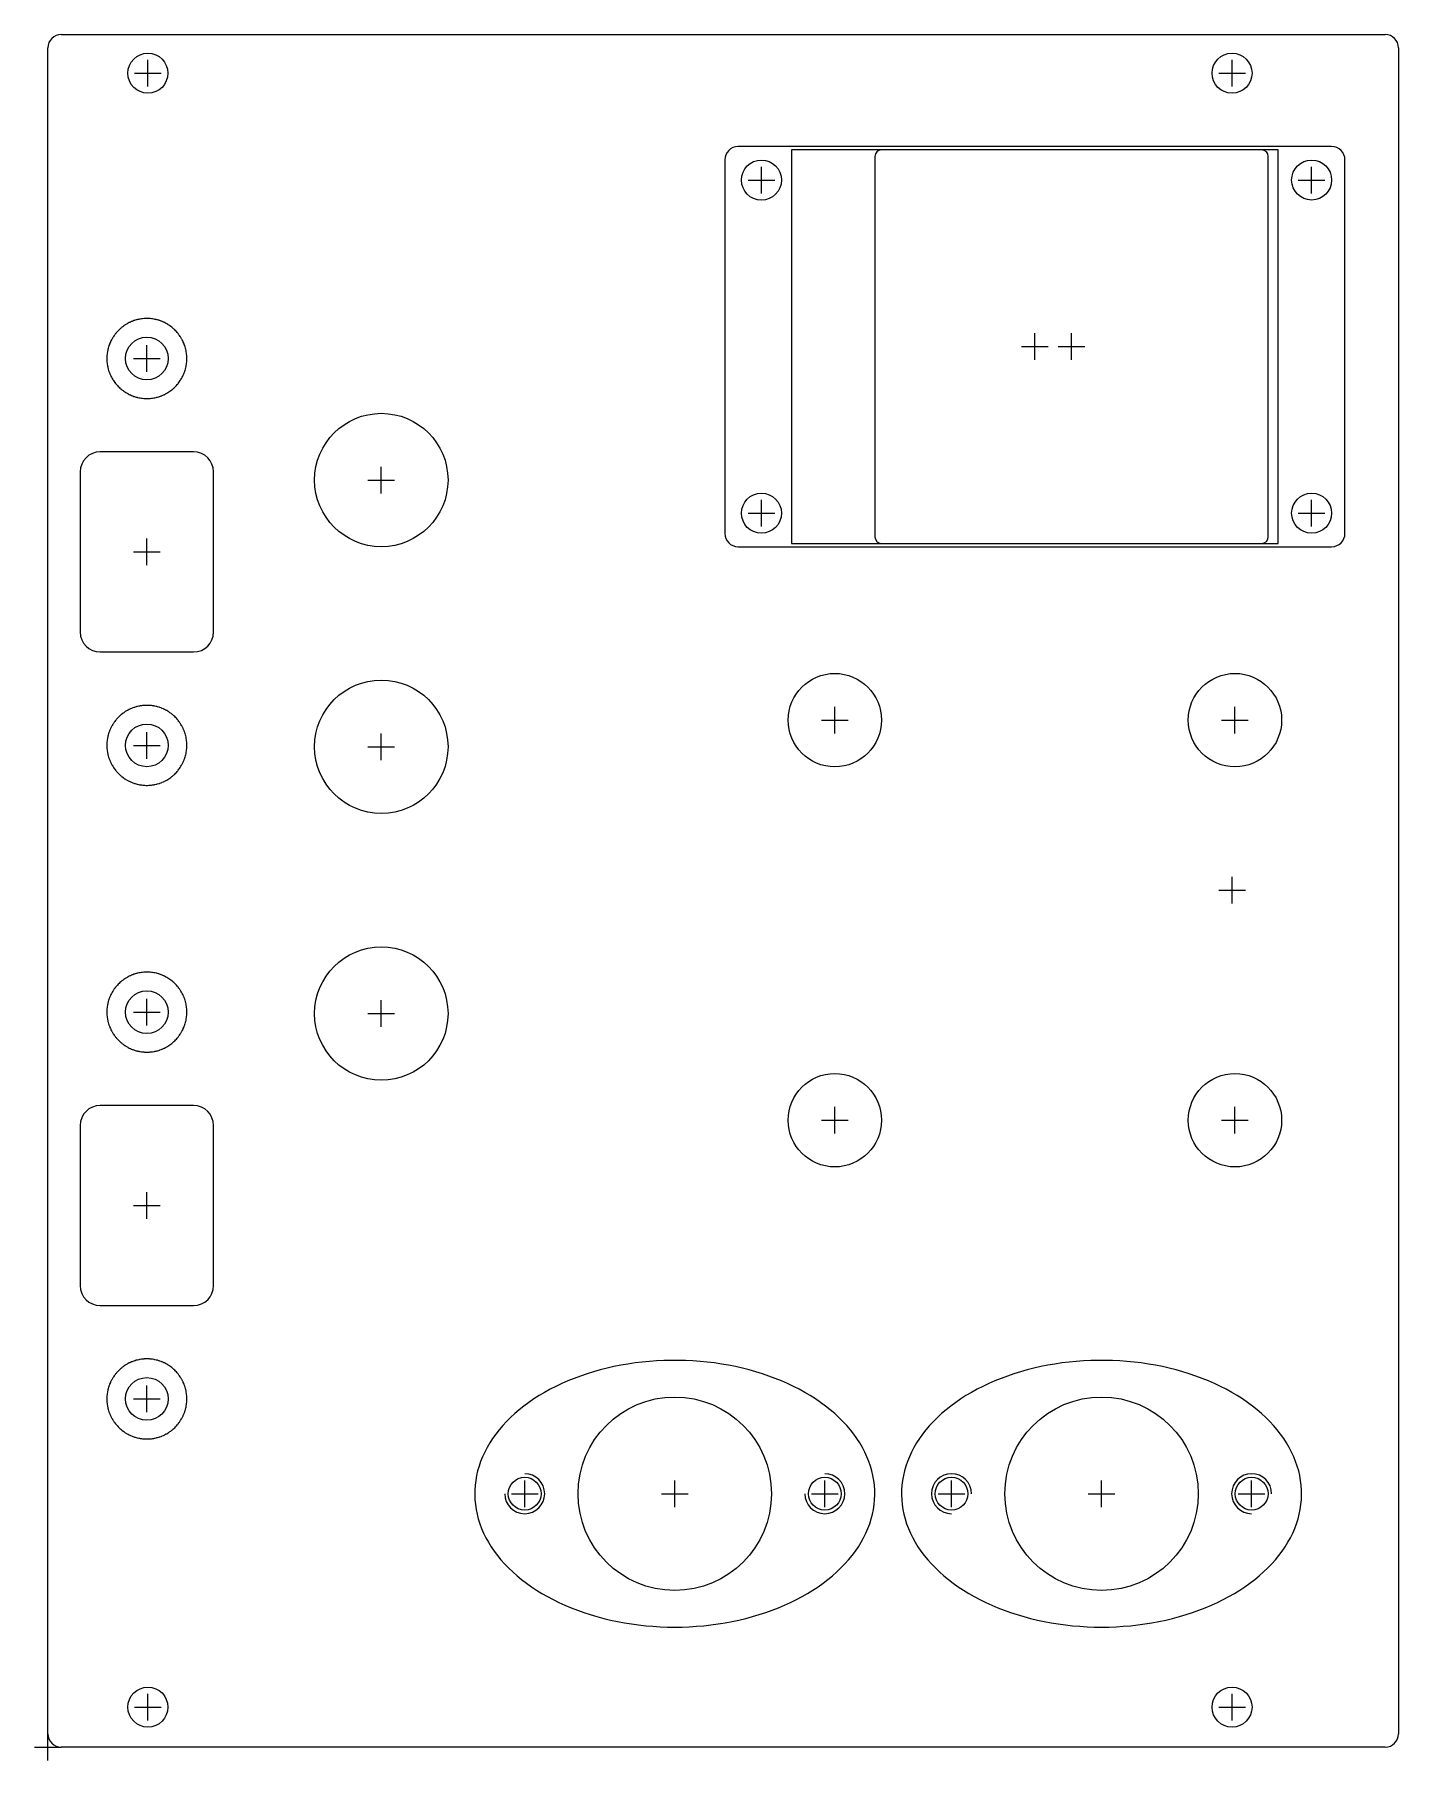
# Model space of a CAD drawing. Header units: millimetres. Extents: x -1 to 101, y -1 to 128.
import ezdxf

# ---------------------------------------------------------------- set-up
doc = ezdxf.new("R2010")
doc.units = ezdxf.units.MM
for name, color, linetype in [('Contour', 7, 'CONTINUOUS'), ('Engraving', 7, 'CONTINUOUS'), ('Reference_points', 1, 'CONTINUOUS')]:
    doc.layers.add(name, color=color, linetype=linetype)

msp = doc.modelspace()

# ---------------------------------------------------------------- linework, layer by layer
at = {"layer": 'Contour', "color": 7, "linetype": 'CONTINUOUS'}
for p, q in [((1, 128.4), (100.26, 128.4)), ((0, 1), (0, 127.4)), ((101.26, 127.4), (101.26, 1)), ((62, 119.25), (62, 90.75)), ((91, 119.75), (62.5, 119.75)), ((91.5, 90.75), (91.5, 119.25)), ((5.213, 106.135), (5.146, 106.06)), ((5.213, 106.135), (5.146, 106.06)), ((5.267, 106.192), (5.213, 106.135)), ((5.267, 106.192), (5.213, 106.135)), ((5.338, 106.263), (5.267, 106.192)), ((5.338, 106.263), (5.267, 106.192)), ((5.395, 106.317), (5.338, 106.263)), ((5.395, 106.317), (5.338, 106.263)), ((5.47, 106.384), (5.395, 106.317)), ((5.47, 106.384), (5.395, 106.317)), ((5.513, 106.42), (5.47, 106.384)), ((5.513, 106.42), (5.47, 106.384)), ((5.554, 106.453), (5.513, 106.42)), ((5.554, 106.453), (5.513, 106.42)), ((5.634, 106.514), (5.554, 106.453)), ((5.634, 106.514), (5.554, 106.453)), ((5.69, 106.555), (5.634, 106.514)), ((5.69, 106.555), (5.634, 106.514)), ((5.773, 106.612), (5.69, 106.555)), ((5.773, 106.612), (5.69, 106.555)), ((5.807, 106.634), (5.773, 106.612)), ((5.807, 106.634), (5.773, 106.612)), ((5.852, 106.662), (5.807, 106.634)), ((5.852, 106.662), (5.807, 106.634)), ((5.938, 106.713), (5.852, 106.662)), ((5.938, 106.713), (5.852, 106.662)), ((5.968, 106.731), (5.938, 106.713)), ((5.968, 106.731), (5.938, 106.713)), ((6.015, 106.756), (5.968, 106.731)), ((6.015, 106.756), (5.968, 106.731)), ((6.105, 106.802), (6.015, 106.756)), ((6.105, 106.802), (6.015, 106.756)), ((6.136, 106.817), (6.105, 106.802)), ((6.136, 106.817), (6.105, 106.802)), ((6.184, 106.839), (6.136, 106.817)), ((6.184, 106.839), (6.136, 106.817)), ((6.276, 106.879), (6.184, 106.839)), ((6.276, 106.879), (6.184, 106.839)), ((6.313, 106.894), (6.276, 106.879)), ((6.313, 106.894), (6.276, 106.879)), ((6.362, 106.913), (6.313, 106.894)), ((6.362, 106.913), (6.313, 106.894)), ((6.457, 106.947), (6.362, 106.913)), ((6.457, 106.947), (6.362, 106.913)), ((6.486, 106.957), (6.457, 106.947)), ((6.486, 106.957), (6.457, 106.947)), ((6.537, 106.973), (6.486, 106.957)), ((6.537, 106.973), (6.486, 106.957)), ((6.633, 107.001), (6.537, 106.973)), ((6.633, 107.001), (6.537, 106.973)), ((6.667, 107.01), (6.633, 107.001)), ((6.667, 107.01), (6.633, 107.001)), ((6.718, 107.023), (6.667, 107.01)), ((6.718, 107.023), (6.667, 107.01)), ((6.816, 107.045), (6.718, 107.023)), ((6.816, 107.045), (6.718, 107.023)), ((6.861, 107.054), (6.816, 107.045)), ((6.861, 107.054), (6.816, 107.045)), ((6.913, 107.063), (6.861, 107.054)), ((6.913, 107.063), (6.861, 107.054)), ((7.012, 107.078), (6.913, 107.063)), ((7.012, 107.078), (6.913, 107.063)), ((7.084, 107.087), (7.012, 107.078)), ((7.084, 107.087), (7.012, 107.078)), ((7.185, 107.097), (7.084, 107.087)), ((7.185, 107.097), (7.084, 107.087)), ((7.228, 107.101), (7.185, 107.097)), ((7.228, 107.101), (7.185, 107.097)), ((7.281, 107.103), (7.228, 107.101)), ((7.281, 107.103), (7.228, 107.101)), ((7.381, 107.106), (7.281, 107.103)), ((7.381, 107.106), (7.281, 107.103)), ((7.412, 107.107), (7.381, 107.106)), ((7.412, 107.107), (7.381, 107.106)), ((7.465, 107.106), (7.412, 107.107)), ((7.465, 107.106), (7.412, 107.107)), ((7.565, 107.103), (7.465, 107.106)), ((7.565, 107.103), (7.465, 107.106)), ((7.608, 107.101), (7.565, 107.103)), ((7.608, 107.101), (7.565, 107.103)), ((7.661, 107.097), (7.608, 107.101)), ((7.661, 107.097), (7.608, 107.101)), ((7.762, 107.087), (7.661, 107.097)), ((7.762, 107.087), (7.661, 107.097)), ((7.834, 107.078), (7.762, 107.087)), ((7.834, 107.078), (7.762, 107.087)), ((7.933, 107.063), (7.834, 107.078)), ((7.933, 107.063), (7.834, 107.078)), ((7.978, 107.056), (7.933, 107.063)), ((7.978, 107.056), (7.933, 107.063)), ((8.03, 107.045), (7.978, 107.056)), ((8.03, 107.045), (7.978, 107.056)), ((8.128, 107.023), (8.03, 107.045)), ((8.128, 107.023), (8.03, 107.045)), ((8.162, 107.015), (8.128, 107.023)), ((8.162, 107.015), (8.128, 107.023)), ((8.213, 107.001), (8.162, 107.015)), ((8.213, 107.001), (8.162, 107.015)), ((8.309, 106.973), (8.213, 107.001)), ((8.309, 106.973), (8.213, 107.001)), ((8.339, 106.964), (8.309, 106.973)), ((8.339, 106.964), (8.309, 106.973)), ((8.389, 106.947), (8.339, 106.964)), ((8.389, 106.947), (8.339, 106.964)), ((8.484, 106.913), (8.389, 106.947)), ((8.484, 106.913), (8.389, 106.947)), ((8.521, 106.899), (8.484, 106.913)), ((8.521, 106.899), (8.484, 106.913)), ((8.57, 106.879), (8.521, 106.899)), ((8.57, 106.879), (8.521, 106.899)), ((8.662, 106.839), (8.57, 106.879)), ((8.662, 106.839), (8.57, 106.879)), ((8.694, 106.825), (8.662, 106.839)), ((8.694, 106.825), (8.662, 106.839)), ((8.741, 106.802), (8.694, 106.825)), ((8.741, 106.802), (8.694, 106.825)), ((8.831, 106.756), (8.741, 106.802)), ((8.831, 106.756), (8.741, 106.802)), ((8.862, 106.739), (8.831, 106.756)), ((8.862, 106.739), (8.831, 106.756)), ((8.908, 106.713), (8.862, 106.739)), ((8.908, 106.713), (8.862, 106.739)), ((8.994, 106.662), (8.908, 106.713)), ((8.994, 106.662), (8.908, 106.713)), ((9.028, 106.641), (8.994, 106.662)), ((9.028, 106.641), (8.994, 106.662)), ((9.073, 106.612), (9.028, 106.641)), ((9.073, 106.612), (9.028, 106.641)), ((9.156, 106.555), (9.073, 106.612)), ((9.156, 106.555), (9.073, 106.612)), ((9.212, 106.514), (9.156, 106.555)), ((9.212, 106.514), (9.156, 106.555)), ((9.292, 106.453), (9.212, 106.514)), ((9.292, 106.453), (9.212, 106.514)), ((9.336, 106.419), (9.292, 106.453)), ((9.336, 106.419), (9.292, 106.453)), ((9.376, 106.384), (9.336, 106.419)), ((9.376, 106.384), (9.336, 106.419)), ((9.451, 106.317), (9.376, 106.384)), ((9.451, 106.317), (9.376, 106.384)), ((9.508, 106.263), (9.451, 106.317)), ((9.508, 106.263), (9.451, 106.317)), ((9.579, 106.192), (9.508, 106.263)), ((9.579, 106.192), (9.508, 106.263)), ((9.633, 106.135), (9.579, 106.192)), ((9.633, 106.135), (9.579, 106.192)), ((9.7, 106.06), (9.633, 106.135)), ((9.7, 106.06), (9.633, 106.135)), ((4.515, 104.846), (4.507, 104.812)), ((4.515, 104.846), (4.507, 104.812)), ((4.529, 104.897), (4.515, 104.846)), ((4.529, 104.897), (4.515, 104.846)), ((4.557, 104.993), (4.529, 104.897)), ((4.557, 104.993), (4.529, 104.897)), ((4.566, 105.023), (4.557, 104.993)), ((4.566, 105.023), (4.557, 104.993)), ((4.583, 105.073), (4.566, 105.023)), ((4.583, 105.073), (4.566, 105.023)), ((4.617, 105.168), (4.583, 105.073)), ((4.617, 105.168), (4.583, 105.073)), ((4.631, 105.205), (4.617, 105.168)), ((4.631, 105.205), (4.617, 105.168)), ((4.651, 105.254), (4.631, 105.205)), ((4.651, 105.254), (4.631, 105.205)), ((4.691, 105.346), (4.651, 105.254)), ((4.691, 105.346), (4.651, 105.254)), ((4.705, 105.378), (4.691, 105.346)), ((4.705, 105.378), (4.691, 105.346)), ((4.728, 105.425), (4.705, 105.378)), ((4.728, 105.425), (4.705, 105.378)), ((4.774, 105.515), (4.728, 105.425)), ((4.774, 105.515), (4.728, 105.425)), ((4.791, 105.546), (4.774, 105.515)), ((4.791, 105.546), (4.774, 105.515)), ((4.817, 105.592), (4.791, 105.546)), ((4.817, 105.592), (4.791, 105.546)), ((4.868, 105.678), (4.817, 105.592)), ((4.868, 105.678), (4.817, 105.592)), ((4.889, 105.712), (4.868, 105.678)), ((4.889, 105.712), (4.868, 105.678)), ((4.918, 105.757), (4.889, 105.712)), ((4.918, 105.757), (4.889, 105.712)), ((4.975, 105.84), (4.918, 105.757)), ((4.975, 105.84), (4.918, 105.757)), ((5.016, 105.896), (4.975, 105.84)), ((5.016, 105.896), (4.975, 105.84)), ((5.077, 105.976), (5.016, 105.896)), ((5.077, 105.976), (5.016, 105.896)), ((5.111, 106.02), (5.077, 105.976)), ((5.111, 106.02), (5.077, 105.976)), ((5.146, 106.06), (5.111, 106.02)), ((5.146, 106.06), (5.111, 106.02)), ((9.736, 106.017), (9.7, 106.06)), ((9.736, 106.017), (9.7, 106.06)), ((9.769, 105.976), (9.736, 106.017)), ((9.769, 105.976), (9.736, 106.017)), ((9.83, 105.896), (9.769, 105.976)), ((9.83, 105.896), (9.769, 105.976)), ((9.871, 105.84), (9.83, 105.896)), ((9.871, 105.84), (9.83, 105.896)), ((9.928, 105.757), (9.871, 105.84)), ((9.928, 105.757), (9.871, 105.84)), ((9.95, 105.723), (9.928, 105.757)), ((9.95, 105.723), (9.928, 105.757)), ((9.978, 105.678), (9.95, 105.723)), ((9.978, 105.678), (9.95, 105.723)), ((10.029, 105.592), (9.978, 105.678)), ((10.029, 105.592), (9.978, 105.678)), ((10.047, 105.562), (10.029, 105.592)), ((10.047, 105.562), (10.029, 105.592)), ((10.072, 105.515), (10.047, 105.562)), ((10.072, 105.515), (10.047, 105.562)), ((10.118, 105.425), (10.072, 105.515)), ((10.118, 105.425), (10.072, 105.515)), ((10.133, 105.394), (10.118, 105.425)), ((10.133, 105.394), (10.118, 105.425)), ((10.155, 105.346), (10.133, 105.394)), ((10.155, 105.346), (10.133, 105.394)), ((10.195, 105.254), (10.155, 105.346)), ((10.195, 105.254), (10.155, 105.346)), ((10.21, 105.217), (10.195, 105.254)), ((10.21, 105.217), (10.195, 105.254)), ((10.229, 105.168), (10.21, 105.217)), ((10.229, 105.168), (10.21, 105.217)), ((10.263, 105.073), (10.229, 105.168)), ((10.263, 105.073), (10.229, 105.168)), ((10.273, 105.044), (10.263, 105.073)), ((10.273, 105.044), (10.263, 105.073)), ((10.289, 104.993), (10.273, 105.044)), ((10.289, 104.993), (10.273, 105.044)), ((10.317, 104.897), (10.289, 104.993)), ((10.317, 104.897), (10.289, 104.993)), ((10.326, 104.863), (10.317, 104.897)), ((10.326, 104.863), (10.317, 104.897)), ((10.339, 104.812), (10.326, 104.863)), ((10.339, 104.812), (10.326, 104.863)), ((4.424, 104.149), (4.423, 104.096)), ((4.424, 104.149), (4.423, 104.096)), ((4.423, 104.096), (4.424, 104.065)), ((4.423, 104.096), (4.424, 104.065)), ((4.427, 104.249), (4.424, 104.149)), ((4.427, 104.249), (4.424, 104.149)), ((4.424, 104.065), (4.427, 103.965)), ((4.424, 104.065), (4.427, 103.965)), ((4.429, 104.292), (4.427, 104.249)), ((4.429, 104.292), (4.427, 104.249)), ((4.427, 103.965), (4.429, 103.912)), ((4.427, 103.965), (4.429, 103.912)), ((4.433, 104.345), (4.429, 104.292)), ((4.433, 104.345), (4.429, 104.292)), ((4.429, 103.912), (4.433, 103.869)), ((4.429, 103.912), (4.433, 103.869)), ((4.443, 104.446), (4.433, 104.345)), ((4.443, 104.446), (4.433, 104.345)), ((4.433, 103.869), (4.443, 103.768)), ((4.433, 103.869), (4.443, 103.768)), ((4.452, 104.518), (4.443, 104.446)), ((4.452, 104.518), (4.443, 104.446)), ((4.443, 103.768), (4.452, 103.696)), ((4.443, 103.768), (4.452, 103.696)), ((4.467, 104.617), (4.452, 104.518)), ((4.467, 104.617), (4.452, 104.518)), ((4.452, 103.696), (4.467, 103.597)), ((4.452, 103.696), (4.467, 103.597)), ((4.474, 104.662), (4.467, 104.617)), ((4.474, 104.662), (4.467, 104.617)), ((4.467, 103.597), (4.476, 103.545)), ((4.467, 103.597), (4.476, 103.545)), ((4.485, 104.714), (4.474, 104.662)), ((4.485, 104.714), (4.474, 104.662)), ((4.476, 103.545), (4.485, 103.5)), ((4.476, 103.545), (4.485, 103.5)), ((4.507, 104.812), (4.485, 104.714)), ((4.507, 104.812), (4.485, 104.714)), ((10.361, 104.714), (10.339, 104.812)), ((10.361, 104.714), (10.339, 104.812)), ((10.37, 104.669), (10.361, 104.714)), ((10.37, 104.669), (10.361, 104.714)), ((10.361, 103.5), (10.372, 103.552)), ((10.361, 103.5), (10.372, 103.552)), ((10.379, 104.617), (10.37, 104.669)), ((10.379, 104.617), (10.37, 104.669)), ((10.372, 103.552), (10.379, 103.597)), ((10.372, 103.552), (10.379, 103.597)), ((10.394, 104.518), (10.379, 104.617)), ((10.394, 104.518), (10.379, 104.617)), ((10.379, 103.597), (10.394, 103.696)), ((10.379, 103.597), (10.394, 103.696)), ((10.403, 104.446), (10.394, 104.518)), ((10.403, 104.446), (10.394, 104.518)), ((10.394, 103.696), (10.403, 103.768)), ((10.394, 103.696), (10.403, 103.768)), ((10.413, 104.345), (10.403, 104.446)), ((10.413, 104.345), (10.403, 104.446)), ((10.403, 103.768), (10.413, 103.869)), ((10.403, 103.768), (10.413, 103.869)), ((10.417, 104.302), (10.413, 104.345)), ((10.417, 104.302), (10.413, 104.345)), ((10.413, 103.869), (10.417, 103.922)), ((10.413, 103.869), (10.417, 103.922)), ((10.419, 104.249), (10.417, 104.302)), ((10.419, 104.249), (10.417, 104.302)), ((10.417, 103.922), (10.419, 103.965)), ((10.417, 103.922), (10.419, 103.965)), ((10.422, 104.149), (10.419, 104.249)), ((10.422, 104.149), (10.419, 104.249)), ((10.419, 103.965), (10.422, 104.065)), ((10.419, 103.965), (10.422, 104.065)), ((10.423, 104.118), (10.422, 104.149)), ((10.423, 104.118), (10.422, 104.149)), ((10.422, 104.065), (10.423, 104.118)), ((10.422, 104.065), (10.423, 104.118)), ((4.485, 103.5), (4.507, 103.402)), ((4.485, 103.5), (4.507, 103.402)), ((4.507, 103.402), (4.52, 103.351)), ((4.507, 103.402), (4.52, 103.351)), ((4.52, 103.351), (4.529, 103.317)), ((4.52, 103.351), (4.529, 103.317)), ((4.529, 103.317), (4.557, 103.221)), ((4.529, 103.317), (4.557, 103.221)), ((4.557, 103.221), (4.573, 103.17)), ((4.557, 103.221), (4.573, 103.17)), ((4.573, 103.17), (4.583, 103.141)), ((4.573, 103.17), (4.583, 103.141)), ((4.583, 103.141), (4.617, 103.046)), ((4.583, 103.141), (4.617, 103.046)), ((4.617, 103.046), (4.636, 102.997)), ((4.617, 103.046), (4.636, 102.997)), ((4.636, 102.997), (4.651, 102.96)), ((4.636, 102.997), (4.651, 102.96)), ((4.651, 102.96), (4.691, 102.868)), ((4.651, 102.96), (4.691, 102.868)), ((4.691, 102.868), (4.713, 102.82)), ((4.691, 102.868), (4.713, 102.82)), ((4.713, 102.82), (4.728, 102.789)), ((4.713, 102.82), (4.728, 102.789)), ((4.728, 102.789), (4.774, 102.699)), ((4.728, 102.789), (4.774, 102.699)), ((4.774, 102.699), (4.799, 102.652)), ((4.774, 102.699), (4.799, 102.652)), ((4.799, 102.652), (4.817, 102.622)), ((4.799, 102.652), (4.817, 102.622)), ((4.817, 102.622), (4.868, 102.536)), ((4.817, 102.622), (4.868, 102.536)), ((4.868, 102.536), (4.896, 102.491)), ((4.868, 102.536), (4.896, 102.491)), ((4.896, 102.491), (4.918, 102.457)), ((4.896, 102.491), (4.918, 102.457)), ((4.918, 102.457), (4.975, 102.374)), ((4.918, 102.457), (4.975, 102.374)), ((4.975, 102.374), (5.016, 102.318)), ((4.975, 102.374), (5.016, 102.318)), ((5.016, 102.318), (5.077, 102.238)), ((5.016, 102.318), (5.077, 102.238)), ((5.077, 102.238), (5.11, 102.197)), ((5.077, 102.238), (5.11, 102.197)), ((9.735, 102.194), (9.769, 102.238)), ((9.735, 102.194), (9.769, 102.238)), ((9.769, 102.238), (9.83, 102.318)), ((9.769, 102.238), (9.83, 102.318)), ((9.83, 102.318), (9.871, 102.374)), ((9.83, 102.318), (9.871, 102.374)), ((9.871, 102.374), (9.928, 102.457)), ((9.871, 102.374), (9.928, 102.457)), ((9.928, 102.457), (9.957, 102.502)), ((9.928, 102.457), (9.957, 102.502)), ((9.957, 102.502), (9.978, 102.536)), ((9.957, 102.502), (9.978, 102.536)), ((9.978, 102.536), (10.029, 102.622)), ((9.978, 102.536), (10.029, 102.622)), ((10.029, 102.622), (10.055, 102.668)), ((10.029, 102.622), (10.055, 102.668)), ((10.055, 102.668), (10.072, 102.699)), ((10.055, 102.668), (10.072, 102.699)), ((10.072, 102.699), (10.118, 102.789)), ((10.072, 102.699), (10.118, 102.789)), ((10.118, 102.789), (10.141, 102.836)), ((10.118, 102.789), (10.141, 102.836)), ((10.141, 102.836), (10.155, 102.868)), ((10.141, 102.836), (10.155, 102.868)), ((10.155, 102.868), (10.195, 102.96)), ((10.155, 102.868), (10.195, 102.96)), ((10.195, 102.96), (10.215, 103.009)), ((10.195, 102.96), (10.215, 103.009)), ((10.215, 103.009), (10.229, 103.046)), ((10.215, 103.009), (10.229, 103.046)), ((10.229, 103.046), (10.263, 103.141)), ((10.229, 103.046), (10.263, 103.141)), ((10.263, 103.141), (10.28, 103.191)), ((10.263, 103.141), (10.28, 103.191)), ((10.28, 103.191), (10.289, 103.221)), ((10.28, 103.191), (10.289, 103.221)), ((10.289, 103.221), (10.317, 103.317)), ((10.289, 103.221), (10.317, 103.317)), ((10.317, 103.317), (10.331, 103.368)), ((10.317, 103.317), (10.331, 103.368)), ((10.331, 103.368), (10.339, 103.402)), ((10.331, 103.368), (10.339, 103.402)), ((10.339, 103.402), (10.361, 103.5)), ((10.339, 103.402), (10.361, 103.5)), ((5.11, 102.197), (5.146, 102.154)), ((5.11, 102.197), (5.146, 102.154)), ((5.146, 102.154), (5.213, 102.079)), ((5.146, 102.154), (5.213, 102.079)), ((5.213, 102.079), (5.267, 102.022)), ((5.213, 102.079), (5.267, 102.022)), ((5.267, 102.022), (5.338, 101.951)), ((5.267, 102.022), (5.338, 101.951)), ((5.338, 101.951), (5.395, 101.897)), ((5.338, 101.951), (5.395, 101.897)), ((5.395, 101.897), (5.47, 101.83)), ((5.395, 101.897), (5.47, 101.83)), ((5.47, 101.83), (5.51, 101.795)), ((5.47, 101.83), (5.51, 101.795)), ((5.51, 101.795), (5.554, 101.761)), ((5.51, 101.795), (5.554, 101.761)), ((5.554, 101.761), (5.634, 101.7)), ((5.554, 101.761), (5.634, 101.7)), ((5.634, 101.7), (5.69, 101.659)), ((5.634, 101.7), (5.69, 101.659)), ((5.69, 101.659), (5.773, 101.602)), ((5.69, 101.659), (5.773, 101.602)), ((5.773, 101.602), (5.818, 101.573)), ((5.773, 101.602), (5.818, 101.573)), ((5.818, 101.573), (5.852, 101.552)), ((5.818, 101.573), (5.852, 101.552)), ((5.852, 101.552), (5.938, 101.501)), ((5.852, 101.552), (5.938, 101.501)), ((5.938, 101.501), (5.984, 101.475)), ((5.938, 101.501), (5.984, 101.475)), ((5.984, 101.475), (6.015, 101.458)), ((5.984, 101.475), (6.015, 101.458)), ((6.015, 101.458), (6.105, 101.412)), ((6.015, 101.458), (6.105, 101.412)), ((6.105, 101.412), (6.152, 101.389)), ((6.105, 101.412), (6.152, 101.389)), ((6.152, 101.389), (6.184, 101.375)), ((6.152, 101.389), (6.184, 101.375)), ((6.184, 101.375), (6.276, 101.335)), ((6.184, 101.375), (6.276, 101.335)), ((6.276, 101.335), (6.325, 101.315)), ((6.276, 101.335), (6.325, 101.315)), ((6.325, 101.315), (6.362, 101.301)), ((6.325, 101.315), (6.362, 101.301)), ((6.362, 101.301), (6.457, 101.267)), ((6.362, 101.301), (6.457, 101.267)), ((6.457, 101.267), (6.507, 101.25)), ((6.457, 101.267), (6.507, 101.25)), ((6.507, 101.25), (6.537, 101.241)), ((6.507, 101.25), (6.537, 101.241)), ((6.537, 101.241), (6.633, 101.213)), ((6.537, 101.241), (6.633, 101.213)), ((6.633, 101.213), (6.684, 101.199)), ((6.633, 101.213), (6.684, 101.199)), ((6.684, 101.199), (6.718, 101.191)), ((6.684, 101.199), (6.718, 101.191)), ((6.718, 101.191), (6.816, 101.169)), ((6.718, 101.191), (6.816, 101.169)), ((6.816, 101.169), (6.868, 101.158)), ((6.816, 101.169), (6.868, 101.158)), ((6.868, 101.158), (6.913, 101.151)), ((6.868, 101.158), (6.913, 101.151)), ((6.913, 101.151), (7.012, 101.136)), ((6.913, 101.151), (7.012, 101.136)), ((7.012, 101.136), (7.084, 101.127)), ((7.012, 101.136), (7.084, 101.127)), ((7.084, 101.127), (7.185, 101.117)), ((7.084, 101.127), (7.185, 101.117)), ((7.185, 101.117), (7.238, 101.113)), ((7.185, 101.117), (7.238, 101.113)), ((7.238, 101.113), (7.281, 101.111)), ((7.238, 101.113), (7.281, 101.111)), ((7.281, 101.111), (7.381, 101.108)), ((7.281, 101.111), (7.381, 101.108)), ((7.381, 101.108), (7.434, 101.107)), ((7.381, 101.108), (7.434, 101.107)), ((7.434, 101.107), (7.465, 101.108)), ((7.434, 101.107), (7.465, 101.108)), ((7.465, 101.108), (7.565, 101.111)), ((7.465, 101.108), (7.565, 101.111)), ((7.565, 101.111), (7.618, 101.113)), ((7.565, 101.111), (7.618, 101.113)), ((7.618, 101.113), (7.661, 101.117)), ((7.618, 101.113), (7.661, 101.117)), ((7.661, 101.117), (7.762, 101.127)), ((7.661, 101.117), (7.762, 101.127)), ((7.762, 101.127), (7.834, 101.136)), ((7.762, 101.127), (7.834, 101.136)), ((7.834, 101.136), (7.933, 101.151)), ((7.834, 101.136), (7.933, 101.151)), ((7.933, 101.151), (7.985, 101.16)), ((7.933, 101.151), (7.985, 101.16)), ((7.985, 101.16), (8.03, 101.169)), ((7.985, 101.16), (8.03, 101.169)), ((8.03, 101.169), (8.128, 101.191)), ((8.03, 101.169), (8.128, 101.191)), ((8.128, 101.191), (8.179, 101.204)), ((8.128, 101.191), (8.179, 101.204)), ((8.179, 101.204), (8.213, 101.213)), ((8.179, 101.204), (8.213, 101.213)), ((8.213, 101.213), (8.309, 101.241)), ((8.213, 101.213), (8.309, 101.241)), ((8.309, 101.241), (8.36, 101.257)), ((8.309, 101.241), (8.36, 101.257)), ((8.36, 101.257), (8.389, 101.267)), ((8.36, 101.257), (8.389, 101.267)), ((8.389, 101.267), (8.484, 101.301)), ((8.389, 101.267), (8.484, 101.301)), ((8.484, 101.301), (8.533, 101.32)), ((8.484, 101.301), (8.533, 101.32)), ((8.533, 101.32), (8.57, 101.335)), ((8.533, 101.32), (8.57, 101.335)), ((8.57, 101.335), (8.662, 101.375)), ((8.57, 101.335), (8.662, 101.375)), ((8.662, 101.375), (8.71, 101.397)), ((8.662, 101.375), (8.71, 101.397)), ((8.71, 101.397), (8.741, 101.412)), ((8.71, 101.397), (8.741, 101.412)), ((8.741, 101.412), (8.831, 101.458)), ((8.741, 101.412), (8.831, 101.458)), ((8.831, 101.458), (8.878, 101.483)), ((8.831, 101.458), (8.878, 101.483)), ((8.878, 101.483), (8.908, 101.501)), ((8.878, 101.483), (8.908, 101.501)), ((8.908, 101.501), (8.994, 101.552)), ((8.908, 101.501), (8.994, 101.552)), ((8.994, 101.552), (9.039, 101.58)), ((8.994, 101.552), (9.039, 101.58)), ((9.039, 101.58), (9.073, 101.602)), ((9.039, 101.58), (9.073, 101.602)), ((9.073, 101.602), (9.156, 101.659)), ((9.073, 101.602), (9.156, 101.659)), ((9.156, 101.659), (9.212, 101.7)), ((9.156, 101.659), (9.212, 101.7)), ((9.212, 101.7), (9.292, 101.761)), ((9.212, 101.7), (9.292, 101.761)), ((9.292, 101.761), (9.333, 101.794)), ((9.292, 101.761), (9.333, 101.794)), ((9.333, 101.794), (9.376, 101.83)), ((9.333, 101.794), (9.376, 101.83)), ((9.376, 101.83), (9.451, 101.897)), ((9.376, 101.83), (9.451, 101.897)), ((9.451, 101.897), (9.508, 101.951)), ((9.451, 101.897), (9.508, 101.951)), ((9.508, 101.951), (9.579, 102.022)), ((9.508, 101.951), (9.579, 102.022)), ((9.579, 102.022), (9.633, 102.079)), ((9.579, 102.022), (9.633, 102.079)), ((9.633, 102.079), (9.7, 102.154)), ((9.633, 102.079), (9.7, 102.154)), ((9.7, 102.154), (9.735, 102.194)), ((9.7, 102.154), (9.735, 102.194)), ((10.923, 97.107), (3.923, 97.107)), ((2.423, 95.607), (2.423, 83.607)), ((12.423, 83.607), (12.423, 95.607)), ((62.5, 90.25), (91, 90.25)), ((3.923, 82.107), (10.923, 82.107)), ((5.852, 77.662), (5.807, 77.634)), ((5.852, 77.662), (5.807, 77.634)), ((5.938, 77.713), (5.852, 77.662)), ((5.938, 77.713), (5.852, 77.662)), ((5.968, 77.731), (5.938, 77.713)), ((5.968, 77.731), (5.938, 77.713)), ((6.015, 77.756), (5.968, 77.731)), ((6.015, 77.756), (5.968, 77.731)), ((6.105, 77.802), (6.015, 77.756)), ((6.105, 77.802), (6.015, 77.756)), ((6.136, 77.817), (6.105, 77.802)), ((6.136, 77.817), (6.105, 77.802)), ((6.184, 77.839), (6.136, 77.817)), ((6.184, 77.839), (6.136, 77.817)), ((6.276, 77.879), (6.184, 77.839)), ((6.276, 77.879), (6.184, 77.839)), ((6.313, 77.894), (6.276, 77.879)), ((6.313, 77.894), (6.276, 77.879)), ((6.362, 77.913), (6.313, 77.894)), ((6.362, 77.913), (6.313, 77.894)), ((6.457, 77.947), (6.362, 77.913)), ((6.457, 77.947), (6.362, 77.913)), ((6.486, 77.957), (6.457, 77.947)), ((6.486, 77.957), (6.457, 77.947)), ((6.537, 77.973), (6.486, 77.957)), ((6.537, 77.973), (6.486, 77.957)), ((6.633, 78.001), (6.537, 77.973)), ((6.633, 78.001), (6.537, 77.973)), ((6.667, 78.01), (6.633, 78.001)), ((6.667, 78.01), (6.633, 78.001)), ((6.718, 78.023), (6.667, 78.01)), ((6.718, 78.023), (6.667, 78.01)), ((6.816, 78.045), (6.718, 78.023)), ((6.816, 78.045), (6.718, 78.023)), ((6.861, 78.054), (6.816, 78.045)), ((6.861, 78.054), (6.816, 78.045)), ((6.913, 78.063), (6.861, 78.054)), ((6.913, 78.063), (6.861, 78.054)), ((7.012, 78.078), (6.913, 78.063)), ((7.012, 78.078), (6.913, 78.063)), ((7.084, 78.087), (7.012, 78.078)), ((7.084, 78.087), (7.012, 78.078)), ((7.185, 78.097), (7.084, 78.087)), ((7.185, 78.097), (7.084, 78.087)), ((7.228, 78.101), (7.185, 78.097)), ((7.228, 78.101), (7.185, 78.097)), ((7.281, 78.103), (7.228, 78.101)), ((7.281, 78.103), (7.228, 78.101)), ((7.381, 78.106), (7.281, 78.103)), ((7.381, 78.106), (7.281, 78.103)), ((7.412, 78.107), (7.381, 78.106)), ((7.412, 78.107), (7.381, 78.106)), ((7.465, 78.106), (7.412, 78.107)), ((7.465, 78.106), (7.412, 78.107)), ((7.565, 78.103), (7.465, 78.106)), ((7.565, 78.103), (7.465, 78.106)), ((7.608, 78.101), (7.565, 78.103)), ((7.608, 78.101), (7.565, 78.103)), ((7.661, 78.097), (7.608, 78.101)), ((7.661, 78.097), (7.608, 78.101)), ((7.762, 78.087), (7.661, 78.097)), ((7.762, 78.087), (7.661, 78.097)), ((7.834, 78.078), (7.762, 78.087)), ((7.834, 78.078), (7.762, 78.087)), ((7.933, 78.063), (7.834, 78.078)), ((7.933, 78.063), (7.834, 78.078)), ((7.978, 78.056), (7.933, 78.063)), ((7.978, 78.056), (7.933, 78.063)), ((8.03, 78.045), (7.978, 78.056)), ((8.03, 78.045), (7.978, 78.056)), ((8.128, 78.023), (8.03, 78.045)), ((8.128, 78.023), (8.03, 78.045)), ((8.162, 78.015), (8.128, 78.023)), ((8.162, 78.015), (8.128, 78.023)), ((8.213, 78.001), (8.162, 78.015)), ((8.213, 78.001), (8.162, 78.015)), ((8.309, 77.973), (8.213, 78.001)), ((8.309, 77.973), (8.213, 78.001)), ((8.339, 77.964), (8.309, 77.973)), ((8.339, 77.964), (8.309, 77.973)), ((8.389, 77.947), (8.339, 77.964)), ((8.389, 77.947), (8.339, 77.964)), ((8.484, 77.913), (8.389, 77.947)), ((8.484, 77.913), (8.389, 77.947)), ((8.521, 77.899), (8.484, 77.913)), ((8.521, 77.899), (8.484, 77.913)), ((8.57, 77.879), (8.521, 77.899)), ((8.57, 77.879), (8.521, 77.899)), ((8.662, 77.839), (8.57, 77.879)), ((8.662, 77.839), (8.57, 77.879)), ((8.694, 77.825), (8.662, 77.839)), ((8.694, 77.825), (8.662, 77.839)), ((8.741, 77.802), (8.694, 77.825)), ((8.741, 77.802), (8.694, 77.825)), ((8.831, 77.756), (8.741, 77.802)), ((8.831, 77.756), (8.741, 77.802)), ((8.862, 77.739), (8.831, 77.756)), ((8.862, 77.739), (8.831, 77.756)), ((8.908, 77.713), (8.862, 77.739)), ((8.908, 77.713), (8.862, 77.739)), ((8.994, 77.662), (8.908, 77.713)), ((8.994, 77.662), (8.908, 77.713)), ((9.028, 77.641), (8.994, 77.662)), ((9.028, 77.641), (8.994, 77.662)), ((9.073, 77.612), (9.028, 77.641)), ((9.073, 77.612), (9.028, 77.641)), ((4.691, 76.346), (4.651, 76.254)), ((4.691, 76.346), (4.651, 76.254)), ((4.705, 76.378), (4.691, 76.346)), ((4.705, 76.378), (4.691, 76.346)), ((4.728, 76.425), (4.705, 76.378)), ((4.728, 76.425), (4.705, 76.378)), ((4.774, 76.515), (4.728, 76.425)), ((4.774, 76.515), (4.728, 76.425)), ((4.791, 76.546), (4.774, 76.515)), ((4.791, 76.546), (4.774, 76.515)), ((4.817, 76.592), (4.791, 76.546)), ((4.817, 76.592), (4.791, 76.546)), ((4.868, 76.678), (4.817, 76.592)), ((4.868, 76.678), (4.817, 76.592)), ((4.889, 76.712), (4.868, 76.678)), ((4.889, 76.712), (4.868, 76.678)), ((4.918, 76.757), (4.889, 76.712)), ((4.918, 76.757), (4.889, 76.712)), ((4.975, 76.84), (4.918, 76.757)), ((4.975, 76.84), (4.918, 76.757)), ((5.016, 76.896), (4.975, 76.84)), ((5.016, 76.896), (4.975, 76.84)), ((5.077, 76.976), (5.016, 76.896)), ((5.077, 76.976), (5.016, 76.896)), ((5.111, 77.02), (5.077, 76.976)), ((5.111, 77.02), (5.077, 76.976)), ((5.146, 77.06), (5.111, 77.02)), ((5.146, 77.06), (5.111, 77.02)), ((5.213, 77.135), (5.146, 77.06)), ((5.213, 77.135), (5.146, 77.06)), ((5.267, 77.192), (5.213, 77.135)), ((5.267, 77.192), (5.213, 77.135)), ((5.338, 77.263), (5.267, 77.192)), ((5.338, 77.263), (5.267, 77.192)), ((5.395, 77.317), (5.338, 77.263)), ((5.395, 77.317), (5.338, 77.263)), ((5.47, 77.384), (5.395, 77.317)), ((5.47, 77.384), (5.395, 77.317)), ((5.513, 77.42), (5.47, 77.384)), ((5.513, 77.42), (5.47, 77.384)), ((5.554, 77.453), (5.513, 77.42)), ((5.554, 77.453), (5.513, 77.42)), ((5.634, 77.514), (5.554, 77.453)), ((5.634, 77.514), (5.554, 77.453)), ((5.69, 77.555), (5.634, 77.514)), ((5.69, 77.555), (5.634, 77.514)), ((5.773, 77.612), (5.69, 77.555)), ((5.773, 77.612), (5.69, 77.555)), ((5.807, 77.634), (5.773, 77.612)), ((5.807, 77.634), (5.773, 77.612)), ((9.156, 77.555), (9.073, 77.612)), ((9.156, 77.555), (9.073, 77.612)), ((9.212, 77.514), (9.156, 77.555)), ((9.212, 77.514), (9.156, 77.555)), ((9.292, 77.453), (9.212, 77.514)), ((9.292, 77.453), (9.212, 77.514)), ((9.336, 77.419), (9.292, 77.453)), ((9.336, 77.419), (9.292, 77.453)), ((9.376, 77.384), (9.336, 77.419)), ((9.376, 77.384), (9.336, 77.419)), ((9.451, 77.317), (9.376, 77.384)), ((9.451, 77.317), (9.376, 77.384)), ((9.508, 77.263), (9.451, 77.317)), ((9.508, 77.263), (9.451, 77.317)), ((9.579, 77.192), (9.508, 77.263)), ((9.579, 77.192), (9.508, 77.263)), ((9.633, 77.135), (9.579, 77.192)), ((9.633, 77.135), (9.579, 77.192)), ((9.7, 77.06), (9.633, 77.135)), ((9.7, 77.06), (9.633, 77.135)), ((9.736, 77.017), (9.7, 77.06)), ((9.736, 77.017), (9.7, 77.06)), ((9.769, 76.976), (9.736, 77.017)), ((9.769, 76.976), (9.736, 77.017)), ((9.83, 76.896), (9.769, 76.976)), ((9.83, 76.896), (9.769, 76.976)), ((9.871, 76.84), (9.83, 76.896)), ((9.871, 76.84), (9.83, 76.896)), ((9.928, 76.757), (9.871, 76.84)), ((9.928, 76.757), (9.871, 76.84)), ((9.95, 76.723), (9.928, 76.757)), ((9.95, 76.723), (9.928, 76.757)), ((9.978, 76.678), (9.95, 76.723)), ((9.978, 76.678), (9.95, 76.723)), ((10.029, 76.592), (9.978, 76.678)), ((10.029, 76.592), (9.978, 76.678)), ((10.047, 76.562), (10.029, 76.592)), ((10.047, 76.562), (10.029, 76.592)), ((10.072, 76.515), (10.047, 76.562)), ((10.072, 76.515), (10.047, 76.562)), ((10.118, 76.425), (10.072, 76.515)), ((10.118, 76.425), (10.072, 76.515)), ((10.133, 76.394), (10.118, 76.425)), ((10.133, 76.394), (10.118, 76.425)), ((10.155, 76.346), (10.133, 76.394)), ((10.155, 76.346), (10.133, 76.394)), ((10.195, 76.254), (10.155, 76.346)), ((10.195, 76.254), (10.155, 76.346)), ((4.424, 75.149), (4.423, 75.096)), ((4.424, 75.149), (4.423, 75.096)), ((4.423, 75.096), (4.424, 75.065)), ((4.423, 75.096), (4.424, 75.065)), ((4.427, 75.249), (4.424, 75.149)), ((4.427, 75.249), (4.424, 75.149)), ((4.424, 75.065), (4.427, 74.965)), ((4.424, 75.065), (4.427, 74.965)), ((4.429, 75.292), (4.427, 75.249)), ((4.429, 75.292), (4.427, 75.249)), ((4.433, 75.345), (4.429, 75.292)), ((4.433, 75.345), (4.429, 75.292)), ((4.443, 75.446), (4.433, 75.345)), ((4.443, 75.446), (4.433, 75.345)), ((4.452, 75.518), (4.443, 75.446)), ((4.452, 75.518), (4.443, 75.446)), ((4.467, 75.617), (4.452, 75.518)), ((4.467, 75.617), (4.452, 75.518)), ((4.474, 75.662), (4.467, 75.617)), ((4.474, 75.662), (4.467, 75.617)), ((4.485, 75.714), (4.474, 75.662)), ((4.485, 75.714), (4.474, 75.662)), ((4.507, 75.812), (4.485, 75.714)), ((4.507, 75.812), (4.485, 75.714)), ((4.515, 75.846), (4.507, 75.812)), ((4.515, 75.846), (4.507, 75.812)), ((4.529, 75.897), (4.515, 75.846)), ((4.529, 75.897), (4.515, 75.846)), ((4.557, 75.993), (4.529, 75.897)), ((4.557, 75.993), (4.529, 75.897)), ((4.566, 76.023), (4.557, 75.993)), ((4.566, 76.023), (4.557, 75.993)), ((4.583, 76.073), (4.566, 76.023)), ((4.583, 76.073), (4.566, 76.023)), ((4.617, 76.168), (4.583, 76.073)), ((4.617, 76.168), (4.583, 76.073)), ((4.631, 76.205), (4.617, 76.168)), ((4.631, 76.205), (4.617, 76.168)), ((4.651, 76.254), (4.631, 76.205)), ((4.651, 76.254), (4.631, 76.205)), ((10.21, 76.217), (10.195, 76.254)), ((10.21, 76.217), (10.195, 76.254)), ((10.229, 76.168), (10.21, 76.217)), ((10.229, 76.168), (10.21, 76.217)), ((10.263, 76.073), (10.229, 76.168)), ((10.263, 76.073), (10.229, 76.168)), ((10.273, 76.044), (10.263, 76.073)), ((10.273, 76.044), (10.263, 76.073)), ((10.289, 75.993), (10.273, 76.044)), ((10.289, 75.993), (10.273, 76.044)), ((10.317, 75.897), (10.289, 75.993)), ((10.317, 75.897), (10.289, 75.993)), ((10.326, 75.863), (10.317, 75.897)), ((10.326, 75.863), (10.317, 75.897)), ((10.339, 75.812), (10.326, 75.863)), ((10.339, 75.812), (10.326, 75.863)), ((10.361, 75.714), (10.339, 75.812)), ((10.361, 75.714), (10.339, 75.812)), ((10.37, 75.669), (10.361, 75.714)), ((10.37, 75.669), (10.361, 75.714)), ((10.379, 75.617), (10.37, 75.669)), ((10.379, 75.617), (10.37, 75.669)), ((10.394, 75.518), (10.379, 75.617)), ((10.394, 75.518), (10.379, 75.617)), ((10.403, 75.446), (10.394, 75.518)), ((10.403, 75.446), (10.394, 75.518)), ((10.413, 75.345), (10.403, 75.446)), ((10.413, 75.345), (10.403, 75.446)), ((10.417, 75.302), (10.413, 75.345)), ((10.417, 75.302), (10.413, 75.345)), ((10.419, 75.249), (10.417, 75.302)), ((10.419, 75.249), (10.417, 75.302)), ((10.422, 75.149), (10.419, 75.249)), ((10.422, 75.149), (10.419, 75.249)), ((10.419, 74.965), (10.422, 75.065)), ((10.419, 74.965), (10.422, 75.065)), ((10.423, 75.118), (10.422, 75.149)), ((10.423, 75.118), (10.422, 75.149)), ((10.422, 75.065), (10.423, 75.118)), ((10.422, 75.065), (10.423, 75.118)), ((4.427, 74.965), (4.429, 74.912)), ((4.427, 74.965), (4.429, 74.912)), ((4.429, 74.912), (4.433, 74.869)), ((4.429, 74.912), (4.433, 74.869)), ((4.433, 74.869), (4.443, 74.768)), ((4.433, 74.869), (4.443, 74.768)), ((4.443, 74.768), (4.452, 74.696)), ((4.443, 74.768), (4.452, 74.696)), ((4.452, 74.696), (4.467, 74.597)), ((4.452, 74.696), (4.467, 74.597)), ((4.467, 74.597), (4.476, 74.545)), ((4.467, 74.597), (4.476, 74.545)), ((4.476, 74.545), (4.485, 74.5)), ((4.476, 74.545), (4.485, 74.5)), ((4.485, 74.5), (4.507, 74.402)), ((4.485, 74.5), (4.507, 74.402)), ((4.507, 74.402), (4.52, 74.351)), ((4.507, 74.402), (4.52, 74.351)), ((4.52, 74.351), (4.529, 74.317)), ((4.52, 74.351), (4.529, 74.317)), ((4.529, 74.317), (4.557, 74.221)), ((4.529, 74.317), (4.557, 74.221)), ((4.557, 74.221), (4.573, 74.17)), ((4.557, 74.221), (4.573, 74.17)), ((4.573, 74.17), (4.583, 74.141)), ((4.573, 74.17), (4.583, 74.141)), ((4.583, 74.141), (4.617, 74.046)), ((4.583, 74.141), (4.617, 74.046)), ((4.617, 74.046), (4.636, 73.997)), ((4.617, 74.046), (4.636, 73.997)), ((4.636, 73.997), (4.651, 73.96)), ((4.636, 73.997), (4.651, 73.96)), ((4.651, 73.96), (4.691, 73.868)), ((4.651, 73.96), (4.691, 73.868)), ((4.691, 73.868), (4.713, 73.82)), ((4.691, 73.868), (4.713, 73.82)), ((4.713, 73.82), (4.728, 73.789)), ((4.713, 73.82), (4.728, 73.789)), ((4.728, 73.789), (4.774, 73.699)), ((4.728, 73.789), (4.774, 73.699)), ((10.072, 73.699), (10.118, 73.789)), ((10.072, 73.699), (10.118, 73.789)), ((10.118, 73.789), (10.141, 73.836)), ((10.118, 73.789), (10.141, 73.836)), ((10.141, 73.836), (10.155, 73.868)), ((10.141, 73.836), (10.155, 73.868)), ((10.155, 73.868), (10.195, 73.96)), ((10.155, 73.868), (10.195, 73.96)), ((10.195, 73.96), (10.215, 74.009)), ((10.195, 73.96), (10.215, 74.009)), ((10.215, 74.009), (10.229, 74.046)), ((10.215, 74.009), (10.229, 74.046)), ((10.229, 74.046), (10.263, 74.141)), ((10.229, 74.046), (10.263, 74.141)), ((10.263, 74.141), (10.28, 74.191)), ((10.263, 74.141), (10.28, 74.191)), ((10.28, 74.191), (10.289, 74.221)), ((10.28, 74.191), (10.289, 74.221)), ((10.289, 74.221), (10.317, 74.317)), ((10.289, 74.221), (10.317, 74.317)), ((10.317, 74.317), (10.331, 74.368)), ((10.317, 74.317), (10.331, 74.368)), ((10.331, 74.368), (10.339, 74.402)), ((10.331, 74.368), (10.339, 74.402)), ((10.339, 74.402), (10.361, 74.5)), ((10.339, 74.402), (10.361, 74.5)), ((10.361, 74.5), (10.372, 74.552)), ((10.361, 74.5), (10.372, 74.552)), ((10.372, 74.552), (10.379, 74.597)), ((10.372, 74.552), (10.379, 74.597)), ((10.379, 74.597), (10.394, 74.696)), ((10.379, 74.597), (10.394, 74.696)), ((10.394, 74.696), (10.403, 74.768)), ((10.394, 74.696), (10.403, 74.768)), ((10.403, 74.768), (10.413, 74.869)), ((10.403, 74.768), (10.413, 74.869)), ((10.413, 74.869), (10.417, 74.922)), ((10.413, 74.869), (10.417, 74.922)), ((10.417, 74.922), (10.419, 74.965)), ((10.417, 74.922), (10.419, 74.965)), ((4.774, 73.699), (4.799, 73.652)), ((4.774, 73.699), (4.799, 73.652)), ((4.799, 73.652), (4.817, 73.622)), ((4.799, 73.652), (4.817, 73.622)), ((4.817, 73.622), (4.868, 73.536)), ((4.817, 73.622), (4.868, 73.536)), ((4.868, 73.536), (4.896, 73.491)), ((4.868, 73.536), (4.896, 73.491)), ((4.896, 73.491), (4.918, 73.457)), ((4.896, 73.491), (4.918, 73.457)), ((4.918, 73.457), (4.975, 73.374)), ((4.918, 73.457), (4.975, 73.374)), ((4.975, 73.374), (5.016, 73.318)), ((4.975, 73.374), (5.016, 73.318)), ((5.016, 73.318), (5.077, 73.238)), ((5.016, 73.318), (5.077, 73.238)), ((5.077, 73.238), (5.11, 73.197)), ((5.077, 73.238), (5.11, 73.197)), ((5.11, 73.197), (5.146, 73.154)), ((5.11, 73.197), (5.146, 73.154)), ((5.146, 73.154), (5.213, 73.079)), ((5.146, 73.154), (5.213, 73.079)), ((5.213, 73.079), (5.267, 73.022)), ((5.213, 73.079), (5.267, 73.022)), ((5.267, 73.022), (5.338, 72.951)), ((5.267, 73.022), (5.338, 72.951)), ((5.338, 72.951), (5.395, 72.897)), ((5.338, 72.951), (5.395, 72.897)), ((5.395, 72.897), (5.47, 72.83)), ((5.395, 72.897), (5.47, 72.83)), ((5.47, 72.83), (5.51, 72.795)), ((5.47, 72.83), (5.51, 72.795)), ((5.51, 72.795), (5.554, 72.761)), ((5.51, 72.795), (5.554, 72.761)), ((5.554, 72.761), (5.634, 72.7)), ((5.554, 72.761), (5.634, 72.7)), ((5.634, 72.7), (5.69, 72.659)), ((5.634, 72.7), (5.69, 72.659)), ((5.69, 72.659), (5.773, 72.602)), ((5.69, 72.659), (5.773, 72.602)), ((5.773, 72.602), (5.818, 72.573)), ((5.773, 72.602), (5.818, 72.573)), ((5.818, 72.573), (5.852, 72.552)), ((5.818, 72.573), (5.852, 72.552)), ((5.852, 72.552), (5.938, 72.501)), ((5.852, 72.552), (5.938, 72.501)), ((5.938, 72.501), (5.984, 72.475)), ((5.938, 72.501), (5.984, 72.475)), ((5.984, 72.475), (6.015, 72.458)), ((5.984, 72.475), (6.015, 72.458)), ((8.831, 72.458), (8.878, 72.483)), ((8.831, 72.458), (8.878, 72.483)), ((8.878, 72.483), (8.908, 72.501)), ((8.878, 72.483), (8.908, 72.501)), ((8.908, 72.501), (8.994, 72.552)), ((8.908, 72.501), (8.994, 72.552)), ((8.994, 72.552), (9.039, 72.58)), ((8.994, 72.552), (9.039, 72.58)), ((9.039, 72.58), (9.073, 72.602)), ((9.039, 72.58), (9.073, 72.602)), ((9.073, 72.602), (9.156, 72.659)), ((9.073, 72.602), (9.156, 72.659)), ((9.156, 72.659), (9.212, 72.7)), ((9.156, 72.659), (9.212, 72.7)), ((9.212, 72.7), (9.292, 72.761)), ((9.212, 72.7), (9.292, 72.761)), ((9.292, 72.761), (9.333, 72.794)), ((9.292, 72.761), (9.333, 72.794)), ((9.333, 72.794), (9.376, 72.83)), ((9.333, 72.794), (9.376, 72.83)), ((9.376, 72.83), (9.451, 72.897)), ((9.376, 72.83), (9.451, 72.897)), ((9.451, 72.897), (9.508, 72.951)), ((9.451, 72.897), (9.508, 72.951)), ((9.508, 72.951), (9.579, 73.022)), ((9.508, 72.951), (9.579, 73.022)), ((9.579, 73.022), (9.633, 73.079)), ((9.579, 73.022), (9.633, 73.079)), ((9.633, 73.079), (9.7, 73.154)), ((9.633, 73.079), (9.7, 73.154)), ((9.7, 73.154), (9.735, 73.194)), ((9.7, 73.154), (9.735, 73.194)), ((9.735, 73.194), (9.769, 73.238)), ((9.735, 73.194), (9.769, 73.238)), ((9.769, 73.238), (9.83, 73.318)), ((9.769, 73.238), (9.83, 73.318)), ((9.83, 73.318), (9.871, 73.374)), ((9.83, 73.318), (9.871, 73.374)), ((9.871, 73.374), (9.928, 73.457)), ((9.871, 73.374), (9.928, 73.457)), ((9.928, 73.457), (9.957, 73.502)), ((9.928, 73.457), (9.957, 73.502)), ((9.957, 73.502), (9.978, 73.536)), ((9.957, 73.502), (9.978, 73.536)), ((9.978, 73.536), (10.029, 73.622)), ((9.978, 73.536), (10.029, 73.622)), ((10.029, 73.622), (10.055, 73.668)), ((10.029, 73.622), (10.055, 73.668)), ((10.055, 73.668), (10.072, 73.699)), ((10.055, 73.668), (10.072, 73.699)), ((6.015, 72.458), (6.105, 72.412)), ((6.015, 72.458), (6.105, 72.412)), ((6.105, 72.412), (6.152, 72.389)), ((6.105, 72.412), (6.152, 72.389)), ((6.152, 72.389), (6.184, 72.375)), ((6.152, 72.389), (6.184, 72.375)), ((6.184, 72.375), (6.276, 72.335)), ((6.184, 72.375), (6.276, 72.335)), ((6.276, 72.335), (6.325, 72.315)), ((6.276, 72.335), (6.325, 72.315)), ((6.325, 72.315), (6.362, 72.301)), ((6.325, 72.315), (6.362, 72.301)), ((6.362, 72.301), (6.457, 72.267)), ((6.362, 72.301), (6.457, 72.267)), ((6.457, 72.267), (6.507, 72.25)), ((6.457, 72.267), (6.507, 72.25)), ((6.507, 72.25), (6.537, 72.241)), ((6.507, 72.25), (6.537, 72.241)), ((6.537, 72.241), (6.633, 72.213)), ((6.537, 72.241), (6.633, 72.213)), ((6.633, 72.213), (6.684, 72.199)), ((6.633, 72.213), (6.684, 72.199)), ((6.684, 72.199), (6.718, 72.191)), ((6.684, 72.199), (6.718, 72.191)), ((6.718, 72.191), (6.816, 72.169)), ((6.718, 72.191), (6.816, 72.169)), ((6.816, 72.169), (6.868, 72.158)), ((6.816, 72.169), (6.868, 72.158)), ((6.868, 72.158), (6.913, 72.151)), ((6.868, 72.158), (6.913, 72.151)), ((6.913, 72.151), (7.012, 72.136)), ((6.913, 72.151), (7.012, 72.136)), ((7.012, 72.136), (7.084, 72.127)), ((7.012, 72.136), (7.084, 72.127)), ((7.084, 72.127), (7.185, 72.117)), ((7.084, 72.127), (7.185, 72.117)), ((7.185, 72.117), (7.238, 72.113)), ((7.185, 72.117), (7.238, 72.113)), ((7.238, 72.113), (7.281, 72.111)), ((7.238, 72.113), (7.281, 72.111)), ((7.281, 72.111), (7.381, 72.108)), ((7.281, 72.111), (7.381, 72.108)), ((7.381, 72.108), (7.434, 72.107)), ((7.381, 72.108), (7.434, 72.107)), ((7.434, 72.107), (7.465, 72.108)), ((7.434, 72.107), (7.465, 72.108)), ((7.465, 72.108), (7.565, 72.111)), ((7.465, 72.108), (7.565, 72.111)), ((7.565, 72.111), (7.618, 72.113)), ((7.565, 72.111), (7.618, 72.113)), ((7.618, 72.113), (7.661, 72.117)), ((7.618, 72.113), (7.661, 72.117)), ((7.661, 72.117), (7.762, 72.127)), ((7.661, 72.117), (7.762, 72.127)), ((7.762, 72.127), (7.834, 72.136)), ((7.762, 72.127), (7.834, 72.136)), ((7.834, 72.136), (7.933, 72.151)), ((7.834, 72.136), (7.933, 72.151)), ((7.933, 72.151), (7.985, 72.16)), ((7.933, 72.151), (7.985, 72.16)), ((7.985, 72.16), (8.03, 72.169)), ((7.985, 72.16), (8.03, 72.169)), ((8.03, 72.169), (8.128, 72.191)), ((8.03, 72.169), (8.128, 72.191)), ((8.128, 72.191), (8.179, 72.204)), ((8.128, 72.191), (8.179, 72.204)), ((8.179, 72.204), (8.213, 72.213)), ((8.179, 72.204), (8.213, 72.213)), ((8.213, 72.213), (8.309, 72.241)), ((8.213, 72.213), (8.309, 72.241)), ((8.309, 72.241), (8.36, 72.257)), ((8.309, 72.241), (8.36, 72.257)), ((8.36, 72.257), (8.389, 72.267)), ((8.36, 72.257), (8.389, 72.267)), ((8.389, 72.267), (8.484, 72.301)), ((8.389, 72.267), (8.484, 72.301)), ((8.484, 72.301), (8.533, 72.32)), ((8.484, 72.301), (8.533, 72.32)), ((8.533, 72.32), (8.57, 72.335)), ((8.533, 72.32), (8.57, 72.335)), ((8.57, 72.335), (8.662, 72.375)), ((8.57, 72.335), (8.662, 72.375)), ((8.662, 72.375), (8.71, 72.397)), ((8.662, 72.375), (8.71, 72.397)), ((8.71, 72.397), (8.741, 72.412)), ((8.71, 72.397), (8.741, 72.412)), ((8.741, 72.412), (8.831, 72.458)), ((8.741, 72.412), (8.831, 72.458)), ((5.077, 56.976), (5.016, 56.896)), ((5.077, 56.976), (5.016, 56.896)), ((5.111, 57.02), (5.077, 56.976)), ((5.111, 57.02), (5.077, 56.976)), ((5.146, 57.06), (5.111, 57.02)), ((5.146, 57.06), (5.111, 57.02)), ((5.213, 57.135), (5.146, 57.06)), ((5.213, 57.135), (5.146, 57.06)), ((5.267, 57.192), (5.213, 57.135)), ((5.267, 57.192), (5.213, 57.135)), ((5.338, 57.263), (5.267, 57.192)), ((5.338, 57.263), (5.267, 57.192)), ((5.395, 57.317), (5.338, 57.263)), ((5.395, 57.317), (5.338, 57.263)), ((5.47, 57.384), (5.395, 57.317)), ((5.47, 57.384), (5.395, 57.317)), ((5.513, 57.42), (5.47, 57.384)), ((5.513, 57.42), (5.47, 57.384)), ((5.554, 57.453), (5.513, 57.42)), ((5.554, 57.453), (5.513, 57.42)), ((5.634, 57.514), (5.554, 57.453)), ((5.634, 57.514), (5.554, 57.453)), ((5.69, 57.555), (5.634, 57.514)), ((5.69, 57.555), (5.634, 57.514)), ((5.773, 57.612), (5.69, 57.555)), ((5.773, 57.612), (5.69, 57.555)), ((5.807, 57.634), (5.773, 57.612)), ((5.807, 57.634), (5.773, 57.612)), ((5.852, 57.662), (5.807, 57.634)), ((5.852, 57.662), (5.807, 57.634)), ((5.938, 57.713), (5.852, 57.662)), ((5.938, 57.713), (5.852, 57.662)), ((5.968, 57.731), (5.938, 57.713)), ((5.968, 57.731), (5.938, 57.713)), ((6.015, 57.756), (5.968, 57.731)), ((6.015, 57.756), (5.968, 57.731)), ((6.105, 57.802), (6.015, 57.756)), ((6.105, 57.802), (6.015, 57.756)), ((6.136, 57.817), (6.105, 57.802)), ((6.136, 57.817), (6.105, 57.802)), ((6.184, 57.839), (6.136, 57.817)), ((6.184, 57.839), (6.136, 57.817)), ((6.276, 57.879), (6.184, 57.839)), ((6.276, 57.879), (6.184, 57.839)), ((6.313, 57.894), (6.276, 57.879)), ((6.313, 57.894), (6.276, 57.879)), ((6.362, 57.913), (6.313, 57.894)), ((6.362, 57.913), (6.313, 57.894)), ((6.457, 57.947), (6.362, 57.913)), ((6.457, 57.947), (6.362, 57.913)), ((6.486, 57.957), (6.457, 57.947)), ((6.486, 57.957), (6.457, 57.947)), ((6.537, 57.973), (6.486, 57.957)), ((6.537, 57.973), (6.486, 57.957)), ((6.633, 58.001), (6.537, 57.973)), ((6.633, 58.001), (6.537, 57.973)), ((6.667, 58.01), (6.633, 58.001)), ((6.667, 58.01), (6.633, 58.001)), ((6.718, 58.023), (6.667, 58.01)), ((6.718, 58.023), (6.667, 58.01)), ((6.816, 58.045), (6.718, 58.023)), ((6.816, 58.045), (6.718, 58.023)), ((6.861, 58.054), (6.816, 58.045)), ((6.861, 58.054), (6.816, 58.045)), ((6.913, 58.063), (6.861, 58.054)), ((6.913, 58.063), (6.861, 58.054)), ((7.012, 58.078), (6.913, 58.063)), ((7.012, 58.078), (6.913, 58.063)), ((7.084, 58.087), (7.012, 58.078)), ((7.084, 58.087), (7.012, 58.078)), ((7.185, 58.097), (7.084, 58.087)), ((7.185, 58.097), (7.084, 58.087)), ((7.228, 58.101), (7.185, 58.097)), ((7.228, 58.101), (7.185, 58.097)), ((7.281, 58.103), (7.228, 58.101)), ((7.281, 58.103), (7.228, 58.101)), ((7.381, 58.106), (7.281, 58.103)), ((7.381, 58.106), (7.281, 58.103)), ((7.412, 58.107), (7.381, 58.106)), ((7.412, 58.107), (7.381, 58.106)), ((7.465, 58.106), (7.412, 58.107)), ((7.465, 58.106), (7.412, 58.107)), ((7.565, 58.103), (7.465, 58.106)), ((7.565, 58.103), (7.465, 58.106)), ((7.608, 58.101), (7.565, 58.103)), ((7.608, 58.101), (7.565, 58.103)), ((7.661, 58.097), (7.608, 58.101)), ((7.661, 58.097), (7.608, 58.101)), ((7.762, 58.087), (7.661, 58.097)), ((7.762, 58.087), (7.661, 58.097)), ((7.834, 58.078), (7.762, 58.087)), ((7.834, 58.078), (7.762, 58.087)), ((7.933, 58.063), (7.834, 58.078)), ((7.933, 58.063), (7.834, 58.078)), ((7.978, 58.056), (7.933, 58.063)), ((7.978, 58.056), (7.933, 58.063)), ((8.03, 58.045), (7.978, 58.056)), ((8.03, 58.045), (7.978, 58.056)), ((8.128, 58.023), (8.03, 58.045)), ((8.128, 58.023), (8.03, 58.045)), ((8.162, 58.015), (8.128, 58.023)), ((8.162, 58.015), (8.128, 58.023)), ((8.213, 58.001), (8.162, 58.015)), ((8.213, 58.001), (8.162, 58.015)), ((8.309, 57.973), (8.213, 58.001)), ((8.309, 57.973), (8.213, 58.001)), ((8.339, 57.964), (8.309, 57.973)), ((8.339, 57.964), (8.309, 57.973)), ((8.389, 57.947), (8.339, 57.964)), ((8.389, 57.947), (8.339, 57.964)), ((8.484, 57.913), (8.389, 57.947)), ((8.484, 57.913), (8.389, 57.947)), ((8.521, 57.899), (8.484, 57.913)), ((8.521, 57.899), (8.484, 57.913)), ((8.57, 57.879), (8.521, 57.899)), ((8.57, 57.879), (8.521, 57.899)), ((8.662, 57.839), (8.57, 57.879)), ((8.662, 57.839), (8.57, 57.879)), ((8.694, 57.825), (8.662, 57.839)), ((8.694, 57.825), (8.662, 57.839)), ((8.741, 57.802), (8.694, 57.825)), ((8.741, 57.802), (8.694, 57.825)), ((8.831, 57.756), (8.741, 57.802)), ((8.831, 57.756), (8.741, 57.802)), ((8.862, 57.739), (8.831, 57.756)), ((8.862, 57.739), (8.831, 57.756)), ((8.908, 57.713), (8.862, 57.739)), ((8.908, 57.713), (8.862, 57.739)), ((8.994, 57.662), (8.908, 57.713)), ((8.994, 57.662), (8.908, 57.713)), ((9.028, 57.641), (8.994, 57.662)), ((9.028, 57.641), (8.994, 57.662)), ((9.073, 57.612), (9.028, 57.641)), ((9.073, 57.612), (9.028, 57.641)), ((9.156, 57.555), (9.073, 57.612)), ((9.156, 57.555), (9.073, 57.612)), ((9.212, 57.514), (9.156, 57.555)), ((9.212, 57.514), (9.156, 57.555)), ((9.292, 57.453), (9.212, 57.514)), ((9.292, 57.453), (9.212, 57.514)), ((9.336, 57.419), (9.292, 57.453)), ((9.336, 57.419), (9.292, 57.453)), ((9.376, 57.384), (9.336, 57.419)), ((9.376, 57.384), (9.336, 57.419)), ((9.451, 57.317), (9.376, 57.384)), ((9.451, 57.317), (9.376, 57.384)), ((9.508, 57.263), (9.451, 57.317)), ((9.508, 57.263), (9.451, 57.317)), ((9.579, 57.192), (9.508, 57.263)), ((9.579, 57.192), (9.508, 57.263)), ((9.633, 57.135), (9.579, 57.192)), ((9.633, 57.135), (9.579, 57.192)), ((9.7, 57.06), (9.633, 57.135)), ((9.7, 57.06), (9.633, 57.135)), ((9.736, 57.017), (9.7, 57.06)), ((9.736, 57.017), (9.7, 57.06)), ((9.769, 56.976), (9.736, 57.017)), ((9.769, 56.976), (9.736, 57.017)), ((9.83, 56.896), (9.769, 56.976)), ((9.83, 56.896), (9.769, 56.976)), ((4.474, 55.662), (4.467, 55.617)), ((4.474, 55.662), (4.467, 55.617)), ((4.485, 55.714), (4.474, 55.662)), ((4.485, 55.714), (4.474, 55.662)), ((4.507, 55.812), (4.485, 55.714)), ((4.507, 55.812), (4.485, 55.714)), ((4.515, 55.846), (4.507, 55.812)), ((4.515, 55.846), (4.507, 55.812)), ((4.529, 55.897), (4.515, 55.846)), ((4.529, 55.897), (4.515, 55.846)), ((4.557, 55.993), (4.529, 55.897)), ((4.557, 55.993), (4.529, 55.897)), ((4.566, 56.023), (4.557, 55.993)), ((4.566, 56.023), (4.557, 55.993)), ((4.583, 56.073), (4.566, 56.023)), ((4.583, 56.073), (4.566, 56.023)), ((4.617, 56.168), (4.583, 56.073)), ((4.617, 56.168), (4.583, 56.073)), ((4.631, 56.205), (4.617, 56.168)), ((4.631, 56.205), (4.617, 56.168)), ((4.651, 56.254), (4.631, 56.205)), ((4.651, 56.254), (4.631, 56.205)), ((4.691, 56.346), (4.651, 56.254)), ((4.691, 56.346), (4.651, 56.254)), ((4.705, 56.378), (4.691, 56.346)), ((4.705, 56.378), (4.691, 56.346)), ((4.728, 56.425), (4.705, 56.378)), ((4.728, 56.425), (4.705, 56.378)), ((4.774, 56.515), (4.728, 56.425)), ((4.774, 56.515), (4.728, 56.425)), ((4.791, 56.546), (4.774, 56.515)), ((4.791, 56.546), (4.774, 56.515)), ((4.817, 56.592), (4.791, 56.546)), ((4.817, 56.592), (4.791, 56.546)), ((4.868, 56.678), (4.817, 56.592)), ((4.868, 56.678), (4.817, 56.592)), ((4.889, 56.712), (4.868, 56.678)), ((4.889, 56.712), (4.868, 56.678)), ((4.918, 56.757), (4.889, 56.712)), ((4.918, 56.757), (4.889, 56.712)), ((4.975, 56.84), (4.918, 56.757)), ((4.975, 56.84), (4.918, 56.757)), ((5.016, 56.896), (4.975, 56.84)), ((5.016, 56.896), (4.975, 56.84)), ((9.871, 56.84), (9.83, 56.896)), ((9.871, 56.84), (9.83, 56.896)), ((9.928, 56.757), (9.871, 56.84)), ((9.928, 56.757), (9.871, 56.84)), ((9.95, 56.723), (9.928, 56.757)), ((9.95, 56.723), (9.928, 56.757)), ((9.978, 56.678), (9.95, 56.723)), ((9.978, 56.678), (9.95, 56.723)), ((10.029, 56.592), (9.978, 56.678)), ((10.029, 56.592), (9.978, 56.678)), ((10.047, 56.562), (10.029, 56.592)), ((10.047, 56.562), (10.029, 56.592)), ((10.072, 56.515), (10.047, 56.562)), ((10.072, 56.515), (10.047, 56.562)), ((10.118, 56.425), (10.072, 56.515)), ((10.118, 56.425), (10.072, 56.515)), ((10.133, 56.394), (10.118, 56.425)), ((10.133, 56.394), (10.118, 56.425)), ((10.155, 56.346), (10.133, 56.394)), ((10.155, 56.346), (10.133, 56.394)), ((10.195, 56.254), (10.155, 56.346)), ((10.195, 56.254), (10.155, 56.346)), ((10.21, 56.217), (10.195, 56.254)), ((10.21, 56.217), (10.195, 56.254)), ((10.229, 56.168), (10.21, 56.217)), ((10.229, 56.168), (10.21, 56.217)), ((10.263, 56.073), (10.229, 56.168)), ((10.263, 56.073), (10.229, 56.168)), ((10.273, 56.044), (10.263, 56.073)), ((10.273, 56.044), (10.263, 56.073)), ((10.289, 55.993), (10.273, 56.044)), ((10.289, 55.993), (10.273, 56.044)), ((10.317, 55.897), (10.289, 55.993)), ((10.317, 55.897), (10.289, 55.993)), ((10.326, 55.863), (10.317, 55.897)), ((10.326, 55.863), (10.317, 55.897)), ((10.339, 55.812), (10.326, 55.863)), ((10.339, 55.812), (10.326, 55.863)), ((10.361, 55.714), (10.339, 55.812)), ((10.361, 55.714), (10.339, 55.812)), ((10.37, 55.669), (10.361, 55.714)), ((10.37, 55.669), (10.361, 55.714)), ((10.379, 55.617), (10.37, 55.669)), ((10.379, 55.617), (10.37, 55.669)), ((4.424, 55.149), (4.423, 55.096)), ((4.424, 55.149), (4.423, 55.096)), ((4.423, 55.096), (4.424, 55.065)), ((4.423, 55.096), (4.424, 55.065)), ((4.427, 55.249), (4.424, 55.149)), ((4.427, 55.249), (4.424, 55.149)), ((4.424, 55.065), (4.427, 54.965)), ((4.424, 55.065), (4.427, 54.965)), ((4.429, 55.292), (4.427, 55.249)), ((4.429, 55.292), (4.427, 55.249)), ((4.427, 54.965), (4.429, 54.912)), ((4.427, 54.965), (4.429, 54.912)), ((4.433, 55.345), (4.429, 55.292)), ((4.433, 55.345), (4.429, 55.292)), ((4.429, 54.912), (4.433, 54.869)), ((4.429, 54.912), (4.433, 54.869)), ((4.443, 55.446), (4.433, 55.345)), ((4.443, 55.446), (4.433, 55.345)), ((4.433, 54.869), (4.443, 54.768)), ((4.433, 54.869), (4.443, 54.768)), ((4.452, 55.518), (4.443, 55.446)), ((4.452, 55.518), (4.443, 55.446)), ((4.443, 54.768), (4.452, 54.696)), ((4.443, 54.768), (4.452, 54.696)), ((4.467, 55.617), (4.452, 55.518)), ((4.467, 55.617), (4.452, 55.518)), ((4.452, 54.696), (4.467, 54.597)), ((4.452, 54.696), (4.467, 54.597)), ((4.467, 54.597), (4.476, 54.545)), ((4.467, 54.597), (4.476, 54.545)), ((4.476, 54.545), (4.485, 54.5)), ((4.476, 54.545), (4.485, 54.5)), ((4.485, 54.5), (4.507, 54.402)), ((4.485, 54.5), (4.507, 54.402)), ((4.507, 54.402), (4.52, 54.351)), ((4.507, 54.402), (4.52, 54.351)), ((4.52, 54.351), (4.529, 54.317)), ((4.52, 54.351), (4.529, 54.317)), ((10.317, 54.317), (10.331, 54.368)), ((10.317, 54.317), (10.331, 54.368)), ((10.331, 54.368), (10.339, 54.402)), ((10.331, 54.368), (10.339, 54.402)), ((10.339, 54.402), (10.361, 54.5)), ((10.339, 54.402), (10.361, 54.5)), ((10.361, 54.5), (10.372, 54.552)), ((10.361, 54.5), (10.372, 54.552)), ((10.372, 54.552), (10.379, 54.597)), ((10.372, 54.552), (10.379, 54.597)), ((10.394, 55.518), (10.379, 55.617)), ((10.394, 55.518), (10.379, 55.617)), ((10.379, 54.597), (10.394, 54.696)), ((10.379, 54.597), (10.394, 54.696)), ((10.403, 55.446), (10.394, 55.518)), ((10.403, 55.446), (10.394, 55.518)), ((10.394, 54.696), (10.403, 54.768)), ((10.394, 54.696), (10.403, 54.768)), ((10.413, 55.345), (10.403, 55.446)), ((10.413, 55.345), (10.403, 55.446)), ((10.403, 54.768), (10.413, 54.869)), ((10.403, 54.768), (10.413, 54.869)), ((10.417, 55.302), (10.413, 55.345)), ((10.417, 55.302), (10.413, 55.345)), ((10.413, 54.869), (10.417, 54.922)), ((10.413, 54.869), (10.417, 54.922)), ((10.419, 55.249), (10.417, 55.302)), ((10.419, 55.249), (10.417, 55.302)), ((10.417, 54.922), (10.419, 54.965)), ((10.417, 54.922), (10.419, 54.965)), ((10.422, 55.149), (10.419, 55.249)), ((10.422, 55.149), (10.419, 55.249)), ((10.419, 54.965), (10.422, 55.065)), ((10.419, 54.965), (10.422, 55.065)), ((10.423, 55.118), (10.422, 55.149)), ((10.423, 55.118), (10.422, 55.149)), ((10.422, 55.065), (10.423, 55.118)), ((10.422, 55.065), (10.423, 55.118)), ((4.529, 54.317), (4.557, 54.221)), ((4.529, 54.317), (4.557, 54.221)), ((4.557, 54.221), (4.573, 54.17)), ((4.557, 54.221), (4.573, 54.17)), ((4.573, 54.17), (4.583, 54.141)), ((4.573, 54.17), (4.583, 54.141)), ((4.583, 54.141), (4.617, 54.046)), ((4.583, 54.141), (4.617, 54.046)), ((4.617, 54.046), (4.636, 53.997)), ((4.617, 54.046), (4.636, 53.997)), ((4.636, 53.997), (4.651, 53.96)), ((4.636, 53.997), (4.651, 53.96)), ((4.651, 53.96), (4.691, 53.868)), ((4.651, 53.96), (4.691, 53.868)), ((4.691, 53.868), (4.713, 53.82)), ((4.691, 53.868), (4.713, 53.82)), ((4.713, 53.82), (4.728, 53.789)), ((4.713, 53.82), (4.728, 53.789)), ((4.728, 53.789), (4.774, 53.699)), ((4.728, 53.789), (4.774, 53.699)), ((4.774, 53.699), (4.799, 53.652)), ((4.774, 53.699), (4.799, 53.652)), ((4.799, 53.652), (4.817, 53.622)), ((4.799, 53.652), (4.817, 53.622)), ((4.817, 53.622), (4.868, 53.536)), ((4.817, 53.622), (4.868, 53.536)), ((4.868, 53.536), (4.896, 53.491)), ((4.868, 53.536), (4.896, 53.491)), ((4.896, 53.491), (4.918, 53.457)), ((4.896, 53.491), (4.918, 53.457)), ((4.918, 53.457), (4.975, 53.374)), ((4.918, 53.457), (4.975, 53.374)), ((4.975, 53.374), (5.016, 53.318)), ((4.975, 53.374), (5.016, 53.318)), ((5.016, 53.318), (5.077, 53.238)), ((5.016, 53.318), (5.077, 53.238)), ((5.077, 53.238), (5.11, 53.197)), ((5.077, 53.238), (5.11, 53.197)), ((5.11, 53.197), (5.146, 53.154)), ((5.11, 53.197), (5.146, 53.154)), ((5.146, 53.154), (5.213, 53.079)), ((5.146, 53.154), (5.213, 53.079)), ((5.213, 53.079), (5.267, 53.022)), ((5.213, 53.079), (5.267, 53.022)), ((9.579, 53.022), (9.633, 53.079)), ((9.579, 53.022), (9.633, 53.079)), ((9.633, 53.079), (9.7, 53.154)), ((9.633, 53.079), (9.7, 53.154)), ((9.7, 53.154), (9.735, 53.194)), ((9.7, 53.154), (9.735, 53.194)), ((9.735, 53.194), (9.769, 53.238)), ((9.735, 53.194), (9.769, 53.238)), ((9.769, 53.238), (9.83, 53.318)), ((9.769, 53.238), (9.83, 53.318)), ((9.83, 53.318), (9.871, 53.374)), ((9.83, 53.318), (9.871, 53.374)), ((9.871, 53.374), (9.928, 53.457)), ((9.871, 53.374), (9.928, 53.457)), ((9.928, 53.457), (9.957, 53.502)), ((9.928, 53.457), (9.957, 53.502)), ((9.957, 53.502), (9.978, 53.536)), ((9.957, 53.502), (9.978, 53.536)), ((9.978, 53.536), (10.029, 53.622)), ((9.978, 53.536), (10.029, 53.622)), ((10.029, 53.622), (10.055, 53.668)), ((10.029, 53.622), (10.055, 53.668)), ((10.055, 53.668), (10.072, 53.699)), ((10.055, 53.668), (10.072, 53.699)), ((10.072, 53.699), (10.118, 53.789)), ((10.072, 53.699), (10.118, 53.789)), ((10.118, 53.789), (10.141, 53.836)), ((10.118, 53.789), (10.141, 53.836)), ((10.141, 53.836), (10.155, 53.868)), ((10.141, 53.836), (10.155, 53.868)), ((10.155, 53.868), (10.195, 53.96)), ((10.155, 53.868), (10.195, 53.96)), ((10.195, 53.96), (10.215, 54.009)), ((10.195, 53.96), (10.215, 54.009)), ((10.215, 54.009), (10.229, 54.046)), ((10.215, 54.009), (10.229, 54.046)), ((10.229, 54.046), (10.263, 54.141)), ((10.229, 54.046), (10.263, 54.141)), ((10.263, 54.141), (10.28, 54.191)), ((10.263, 54.141), (10.28, 54.191)), ((10.28, 54.191), (10.289, 54.221)), ((10.28, 54.191), (10.289, 54.221)), ((10.289, 54.221), (10.317, 54.317)), ((10.289, 54.221), (10.317, 54.317)), ((5.267, 53.022), (5.338, 52.951)), ((5.267, 53.022), (5.338, 52.951)), ((5.338, 52.951), (5.395, 52.897)), ((5.338, 52.951), (5.395, 52.897)), ((5.395, 52.897), (5.47, 52.83)), ((5.395, 52.897), (5.47, 52.83)), ((5.47, 52.83), (5.51, 52.795)), ((5.47, 52.83), (5.51, 52.795)), ((5.51, 52.795), (5.554, 52.761)), ((5.51, 52.795), (5.554, 52.761)), ((5.554, 52.761), (5.634, 52.7)), ((5.554, 52.761), (5.634, 52.7)), ((5.634, 52.7), (5.69, 52.659)), ((5.634, 52.7), (5.69, 52.659)), ((5.69, 52.659), (5.773, 52.602)), ((5.69, 52.659), (5.773, 52.602)), ((5.773, 52.602), (5.818, 52.573)), ((5.773, 52.602), (5.818, 52.573)), ((5.818, 52.573), (5.852, 52.552)), ((5.818, 52.573), (5.852, 52.552)), ((5.852, 52.552), (5.938, 52.501)), ((5.852, 52.552), (5.938, 52.501)), ((5.938, 52.501), (5.984, 52.475)), ((5.938, 52.501), (5.984, 52.475)), ((5.984, 52.475), (6.015, 52.458)), ((5.984, 52.475), (6.015, 52.458)), ((6.015, 52.458), (6.105, 52.412)), ((6.015, 52.458), (6.105, 52.412)), ((6.105, 52.412), (6.152, 52.389)), ((6.105, 52.412), (6.152, 52.389)), ((6.152, 52.389), (6.184, 52.375)), ((6.152, 52.389), (6.184, 52.375)), ((6.184, 52.375), (6.276, 52.335)), ((6.184, 52.375), (6.276, 52.335)), ((6.276, 52.335), (6.325, 52.315)), ((6.276, 52.335), (6.325, 52.315)), ((6.325, 52.315), (6.362, 52.301)), ((6.325, 52.315), (6.362, 52.301)), ((6.362, 52.301), (6.457, 52.267)), ((6.362, 52.301), (6.457, 52.267)), ((6.457, 52.267), (6.507, 52.25)), ((6.457, 52.267), (6.507, 52.25)), ((6.507, 52.25), (6.537, 52.241)), ((6.507, 52.25), (6.537, 52.241)), ((6.537, 52.241), (6.633, 52.213)), ((6.537, 52.241), (6.633, 52.213)), ((6.633, 52.213), (6.684, 52.199)), ((6.633, 52.213), (6.684, 52.199)), ((6.684, 52.199), (6.718, 52.191)), ((6.684, 52.199), (6.718, 52.191)), ((6.718, 52.191), (6.816, 52.169)), ((6.718, 52.191), (6.816, 52.169)), ((6.816, 52.169), (6.868, 52.158)), ((6.816, 52.169), (6.868, 52.158)), ((6.868, 52.158), (6.913, 52.151)), ((6.868, 52.158), (6.913, 52.151)), ((6.913, 52.151), (7.012, 52.136)), ((6.913, 52.151), (7.012, 52.136)), ((7.012, 52.136), (7.084, 52.127)), ((7.012, 52.136), (7.084, 52.127)), ((7.084, 52.127), (7.185, 52.117)), ((7.084, 52.127), (7.185, 52.117)), ((7.185, 52.117), (7.238, 52.113)), ((7.185, 52.117), (7.238, 52.113)), ((7.238, 52.113), (7.281, 52.111)), ((7.238, 52.113), (7.281, 52.111)), ((7.281, 52.111), (7.381, 52.108)), ((7.281, 52.111), (7.381, 52.108)), ((7.381, 52.108), (7.434, 52.107)), ((7.381, 52.108), (7.434, 52.107)), ((7.434, 52.107), (7.465, 52.108)), ((7.434, 52.107), (7.465, 52.108)), ((7.465, 52.108), (7.565, 52.111)), ((7.465, 52.108), (7.565, 52.111)), ((7.565, 52.111), (7.618, 52.113)), ((7.565, 52.111), (7.618, 52.113)), ((7.618, 52.113), (7.661, 52.117)), ((7.618, 52.113), (7.661, 52.117)), ((7.661, 52.117), (7.762, 52.127)), ((7.661, 52.117), (7.762, 52.127)), ((7.762, 52.127), (7.834, 52.136)), ((7.762, 52.127), (7.834, 52.136)), ((7.834, 52.136), (7.933, 52.151)), ((7.834, 52.136), (7.933, 52.151)), ((7.933, 52.151), (7.985, 52.16)), ((7.933, 52.151), (7.985, 52.16)), ((7.985, 52.16), (8.03, 52.169)), ((7.985, 52.16), (8.03, 52.169)), ((8.03, 52.169), (8.128, 52.191)), ((8.03, 52.169), (8.128, 52.191)), ((8.128, 52.191), (8.179, 52.204)), ((8.128, 52.191), (8.179, 52.204)), ((8.179, 52.204), (8.213, 52.213)), ((8.179, 52.204), (8.213, 52.213)), ((8.213, 52.213), (8.309, 52.241)), ((8.213, 52.213), (8.309, 52.241)), ((8.309, 52.241), (8.36, 52.257)), ((8.309, 52.241), (8.36, 52.257)), ((8.36, 52.257), (8.389, 52.267)), ((8.36, 52.257), (8.389, 52.267)), ((8.389, 52.267), (8.484, 52.301)), ((8.389, 52.267), (8.484, 52.301)), ((8.484, 52.301), (8.533, 52.32)), ((8.484, 52.301), (8.533, 52.32)), ((8.533, 52.32), (8.57, 52.335)), ((8.533, 52.32), (8.57, 52.335)), ((8.57, 52.335), (8.662, 52.375)), ((8.57, 52.335), (8.662, 52.375)), ((8.662, 52.375), (8.71, 52.397)), ((8.662, 52.375), (8.71, 52.397)), ((8.71, 52.397), (8.741, 52.412)), ((8.71, 52.397), (8.741, 52.412)), ((8.741, 52.412), (8.831, 52.458)), ((8.741, 52.412), (8.831, 52.458)), ((8.831, 52.458), (8.878, 52.483)), ((8.831, 52.458), (8.878, 52.483)), ((8.878, 52.483), (8.908, 52.501)), ((8.878, 52.483), (8.908, 52.501)), ((8.908, 52.501), (8.994, 52.552)), ((8.908, 52.501), (8.994, 52.552)), ((8.994, 52.552), (9.039, 52.58)), ((8.994, 52.552), (9.039, 52.58)), ((9.039, 52.58), (9.073, 52.602)), ((9.039, 52.58), (9.073, 52.602)), ((9.073, 52.602), (9.156, 52.659)), ((9.073, 52.602), (9.156, 52.659)), ((9.156, 52.659), (9.212, 52.7)), ((9.156, 52.659), (9.212, 52.7)), ((9.212, 52.7), (9.292, 52.761)), ((9.212, 52.7), (9.292, 52.761)), ((9.292, 52.761), (9.333, 52.794)), ((9.292, 52.761), (9.333, 52.794)), ((9.333, 52.794), (9.376, 52.83)), ((9.333, 52.794), (9.376, 52.83)), ((9.376, 52.83), (9.451, 52.897)), ((9.376, 52.83), (9.451, 52.897)), ((9.451, 52.897), (9.508, 52.951)), ((9.451, 52.897), (9.508, 52.951)), ((9.508, 52.951), (9.579, 53.022)), ((9.508, 52.951), (9.579, 53.022)), ((10.923, 48.107), (3.923, 48.107)), ((2.423, 46.607), (2.423, 34.607)), ((12.423, 34.607), (12.423, 46.607)), ((3.923, 33.107), (10.923, 33.107)), ((5.634, 28.514), (5.554, 28.453)), ((5.634, 28.514), (5.554, 28.453)), ((5.69, 28.555), (5.634, 28.514)), ((5.69, 28.555), (5.634, 28.514)), ((5.773, 28.612), (5.69, 28.555)), ((5.773, 28.612), (5.69, 28.555)), ((5.807, 28.634), (5.773, 28.612)), ((5.807, 28.634), (5.773, 28.612)), ((5.852, 28.662), (5.807, 28.634)), ((5.852, 28.662), (5.807, 28.634)), ((5.938, 28.713), (5.852, 28.662)), ((5.938, 28.713), (5.852, 28.662)), ((5.968, 28.731), (5.938, 28.713)), ((5.968, 28.731), (5.938, 28.713)), ((6.015, 28.756), (5.968, 28.731)), ((6.015, 28.756), (5.968, 28.731)), ((6.105, 28.802), (6.015, 28.756)), ((6.105, 28.802), (6.015, 28.756)), ((6.136, 28.817), (6.105, 28.802)), ((6.136, 28.817), (6.105, 28.802)), ((6.184, 28.839), (6.136, 28.817)), ((6.184, 28.839), (6.136, 28.817)), ((6.276, 28.879), (6.184, 28.839)), ((6.276, 28.879), (6.184, 28.839)), ((6.313, 28.894), (6.276, 28.879)), ((6.313, 28.894), (6.276, 28.879)), ((6.362, 28.913), (6.313, 28.894)), ((6.362, 28.913), (6.313, 28.894)), ((6.457, 28.947), (6.362, 28.913)), ((6.457, 28.947), (6.362, 28.913)), ((6.486, 28.957), (6.457, 28.947)), ((6.486, 28.957), (6.457, 28.947)), ((6.537, 28.973), (6.486, 28.957)), ((6.537, 28.973), (6.486, 28.957)), ((6.633, 29.001), (6.537, 28.973)), ((6.633, 29.001), (6.537, 28.973)), ((6.667, 29.01), (6.633, 29.001)), ((6.667, 29.01), (6.633, 29.001)), ((6.718, 29.023), (6.667, 29.01)), ((6.718, 29.023), (6.667, 29.01)), ((6.816, 29.045), (6.718, 29.023)), ((6.816, 29.045), (6.718, 29.023)), ((6.861, 29.054), (6.816, 29.045)), ((6.861, 29.054), (6.816, 29.045)), ((6.913, 29.063), (6.861, 29.054)), ((6.913, 29.063), (6.861, 29.054)), ((7.012, 29.078), (6.913, 29.063)), ((7.012, 29.078), (6.913, 29.063)), ((7.084, 29.087), (7.012, 29.078)), ((7.084, 29.087), (7.012, 29.078)), ((7.185, 29.097), (7.084, 29.087)), ((7.185, 29.097), (7.084, 29.087)), ((7.228, 29.101), (7.185, 29.097)), ((7.228, 29.101), (7.185, 29.097)), ((7.281, 29.103), (7.228, 29.101)), ((7.281, 29.103), (7.228, 29.101)), ((7.381, 29.106), (7.281, 29.103)), ((7.381, 29.106), (7.281, 29.103)), ((7.412, 29.107), (7.381, 29.106)), ((7.412, 29.107), (7.381, 29.106)), ((7.465, 29.106), (7.412, 29.107)), ((7.465, 29.106), (7.412, 29.107)), ((7.565, 29.103), (7.465, 29.106)), ((7.565, 29.103), (7.465, 29.106)), ((7.608, 29.101), (7.565, 29.103)), ((7.608, 29.101), (7.565, 29.103)), ((7.661, 29.097), (7.608, 29.101)), ((7.661, 29.097), (7.608, 29.101)), ((7.762, 29.087), (7.661, 29.097)), ((7.762, 29.087), (7.661, 29.097)), ((7.834, 29.078), (7.762, 29.087)), ((7.834, 29.078), (7.762, 29.087)), ((7.933, 29.063), (7.834, 29.078)), ((7.933, 29.063), (7.834, 29.078)), ((7.978, 29.056), (7.933, 29.063)), ((7.978, 29.056), (7.933, 29.063)), ((8.03, 29.045), (7.978, 29.056)), ((8.03, 29.045), (7.978, 29.056)), ((8.128, 29.023), (8.03, 29.045)), ((8.128, 29.023), (8.03, 29.045)), ((8.162, 29.015), (8.128, 29.023)), ((8.162, 29.015), (8.128, 29.023)), ((8.213, 29.001), (8.162, 29.015)), ((8.213, 29.001), (8.162, 29.015)), ((8.309, 28.973), (8.213, 29.001)), ((8.309, 28.973), (8.213, 29.001)), ((8.339, 28.964), (8.309, 28.973)), ((8.339, 28.964), (8.309, 28.973)), ((8.389, 28.947), (8.339, 28.964)), ((8.389, 28.947), (8.339, 28.964)), ((8.484, 28.913), (8.389, 28.947)), ((8.484, 28.913), (8.389, 28.947)), ((8.521, 28.899), (8.484, 28.913)), ((8.521, 28.899), (8.484, 28.913)), ((8.57, 28.879), (8.521, 28.899)), ((8.57, 28.879), (8.521, 28.899)), ((8.662, 28.839), (8.57, 28.879)), ((8.662, 28.839), (8.57, 28.879)), ((8.694, 28.825), (8.662, 28.839)), ((8.694, 28.825), (8.662, 28.839)), ((8.741, 28.802), (8.694, 28.825)), ((8.741, 28.802), (8.694, 28.825)), ((8.831, 28.756), (8.741, 28.802)), ((8.831, 28.756), (8.741, 28.802)), ((8.862, 28.739), (8.831, 28.756)), ((8.862, 28.739), (8.831, 28.756)), ((8.908, 28.713), (8.862, 28.739)), ((8.908, 28.713), (8.862, 28.739)), ((8.994, 28.662), (8.908, 28.713)), ((8.994, 28.662), (8.908, 28.713)), ((9.028, 28.641), (8.994, 28.662)), ((9.028, 28.641), (8.994, 28.662)), ((9.073, 28.612), (9.028, 28.641)), ((9.073, 28.612), (9.028, 28.641)), ((9.156, 28.555), (9.073, 28.612)), ((9.156, 28.555), (9.073, 28.612)), ((9.212, 28.514), (9.156, 28.555)), ((9.212, 28.514), (9.156, 28.555)), ((9.292, 28.453), (9.212, 28.514)), ((9.292, 28.453), (9.212, 28.514)), ((4.631, 27.205), (4.617, 27.168)), ((4.631, 27.205), (4.617, 27.168)), ((4.651, 27.254), (4.631, 27.205)), ((4.651, 27.254), (4.631, 27.205)), ((4.691, 27.346), (4.651, 27.254)), ((4.691, 27.346), (4.651, 27.254)), ((4.705, 27.378), (4.691, 27.346)), ((4.705, 27.378), (4.691, 27.346)), ((4.728, 27.425), (4.705, 27.378)), ((4.728, 27.425), (4.705, 27.378)), ((4.774, 27.515), (4.728, 27.425)), ((4.774, 27.515), (4.728, 27.425)), ((4.791, 27.546), (4.774, 27.515)), ((4.791, 27.546), (4.774, 27.515)), ((4.817, 27.592), (4.791, 27.546)), ((4.817, 27.592), (4.791, 27.546)), ((4.868, 27.678), (4.817, 27.592)), ((4.868, 27.678), (4.817, 27.592)), ((4.889, 27.712), (4.868, 27.678)), ((4.889, 27.712), (4.868, 27.678)), ((4.918, 27.757), (4.889, 27.712)), ((4.918, 27.757), (4.889, 27.712)), ((4.975, 27.84), (4.918, 27.757)), ((4.975, 27.84), (4.918, 27.757)), ((5.016, 27.896), (4.975, 27.84)), ((5.016, 27.896), (4.975, 27.84)), ((5.077, 27.976), (5.016, 27.896)), ((5.077, 27.976), (5.016, 27.896)), ((5.111, 28.02), (5.077, 27.976)), ((5.111, 28.02), (5.077, 27.976)), ((5.146, 28.06), (5.111, 28.02)), ((5.146, 28.06), (5.111, 28.02)), ((5.213, 28.135), (5.146, 28.06)), ((5.213, 28.135), (5.146, 28.06)), ((5.267, 28.192), (5.213, 28.135)), ((5.267, 28.192), (5.213, 28.135)), ((5.338, 28.263), (5.267, 28.192)), ((5.338, 28.263), (5.267, 28.192)), ((5.395, 28.317), (5.338, 28.263)), ((5.395, 28.317), (5.338, 28.263)), ((5.47, 28.384), (5.395, 28.317)), ((5.47, 28.384), (5.395, 28.317)), ((5.513, 28.42), (5.47, 28.384)), ((5.513, 28.42), (5.47, 28.384)), ((5.554, 28.453), (5.513, 28.42)), ((5.554, 28.453), (5.513, 28.42)), ((9.336, 28.419), (9.292, 28.453)), ((9.336, 28.419), (9.292, 28.453)), ((9.376, 28.384), (9.336, 28.419)), ((9.376, 28.384), (9.336, 28.419)), ((9.451, 28.317), (9.376, 28.384)), ((9.451, 28.317), (9.376, 28.384)), ((9.508, 28.263), (9.451, 28.317)), ((9.508, 28.263), (9.451, 28.317)), ((9.579, 28.192), (9.508, 28.263)), ((9.579, 28.192), (9.508, 28.263)), ((9.633, 28.135), (9.579, 28.192)), ((9.633, 28.135), (9.579, 28.192)), ((9.7, 28.06), (9.633, 28.135)), ((9.7, 28.06), (9.633, 28.135)), ((9.736, 28.017), (9.7, 28.06)), ((9.736, 28.017), (9.7, 28.06)), ((9.769, 27.976), (9.736, 28.017)), ((9.769, 27.976), (9.736, 28.017)), ((9.83, 27.896), (9.769, 27.976)), ((9.83, 27.896), (9.769, 27.976)), ((9.871, 27.84), (9.83, 27.896)), ((9.871, 27.84), (9.83, 27.896)), ((9.928, 27.757), (9.871, 27.84)), ((9.928, 27.757), (9.871, 27.84)), ((9.95, 27.723), (9.928, 27.757)), ((9.95, 27.723), (9.928, 27.757)), ((9.978, 27.678), (9.95, 27.723)), ((9.978, 27.678), (9.95, 27.723)), ((10.029, 27.592), (9.978, 27.678)), ((10.029, 27.592), (9.978, 27.678)), ((10.047, 27.562), (10.029, 27.592)), ((10.047, 27.562), (10.029, 27.592)), ((10.072, 27.515), (10.047, 27.562)), ((10.072, 27.515), (10.047, 27.562)), ((10.118, 27.425), (10.072, 27.515)), ((10.118, 27.425), (10.072, 27.515)), ((10.133, 27.394), (10.118, 27.425)), ((10.133, 27.394), (10.118, 27.425)), ((10.155, 27.346), (10.133, 27.394)), ((10.155, 27.346), (10.133, 27.394)), ((10.195, 27.254), (10.155, 27.346)), ((10.195, 27.254), (10.155, 27.346)), ((10.21, 27.217), (10.195, 27.254)), ((10.21, 27.217), (10.195, 27.254)), ((10.229, 27.168), (10.21, 27.217)), ((10.229, 27.168), (10.21, 27.217)), ((4.424, 26.149), (4.423, 26.096)), ((4.424, 26.149), (4.423, 26.096)), ((4.423, 26.096), (4.424, 26.065)), ((4.423, 26.096), (4.424, 26.065)), ((4.427, 26.249), (4.424, 26.149)), ((4.427, 26.249), (4.424, 26.149)), ((4.424, 26.065), (4.427, 25.965)), ((4.424, 26.065), (4.427, 25.965)), ((4.429, 26.292), (4.427, 26.249)), ((4.429, 26.292), (4.427, 26.249)), ((4.427, 25.965), (4.429, 25.912)), ((4.427, 25.965), (4.429, 25.912)), ((4.433, 26.345), (4.429, 26.292)), ((4.433, 26.345), (4.429, 26.292)), ((4.429, 25.912), (4.433, 25.869)), ((4.429, 25.912), (4.433, 25.869)), ((4.443, 26.446), (4.433, 26.345)), ((4.443, 26.446), (4.433, 26.345)), ((4.452, 26.518), (4.443, 26.446)), ((4.452, 26.518), (4.443, 26.446)), ((4.467, 26.617), (4.452, 26.518)), ((4.467, 26.617), (4.452, 26.518)), ((4.474, 26.662), (4.467, 26.617)), ((4.474, 26.662), (4.467, 26.617)), ((4.485, 26.714), (4.474, 26.662)), ((4.485, 26.714), (4.474, 26.662)), ((4.507, 26.812), (4.485, 26.714)), ((4.507, 26.812), (4.485, 26.714)), ((4.515, 26.846), (4.507, 26.812)), ((4.515, 26.846), (4.507, 26.812)), ((4.529, 26.897), (4.515, 26.846)), ((4.529, 26.897), (4.515, 26.846)), ((4.557, 26.993), (4.529, 26.897)), ((4.557, 26.993), (4.529, 26.897)), ((4.566, 27.023), (4.557, 26.993)), ((4.566, 27.023), (4.557, 26.993)), ((4.583, 27.073), (4.566, 27.023)), ((4.583, 27.073), (4.566, 27.023)), ((4.617, 27.168), (4.583, 27.073)), ((4.617, 27.168), (4.583, 27.073)), ((10.263, 27.073), (10.229, 27.168)), ((10.263, 27.073), (10.229, 27.168)), ((10.273, 27.044), (10.263, 27.073)), ((10.273, 27.044), (10.263, 27.073)), ((10.289, 26.993), (10.273, 27.044)), ((10.289, 26.993), (10.273, 27.044)), ((10.317, 26.897), (10.289, 26.993)), ((10.317, 26.897), (10.289, 26.993)), ((10.326, 26.863), (10.317, 26.897)), ((10.326, 26.863), (10.317, 26.897)), ((10.339, 26.812), (10.326, 26.863)), ((10.339, 26.812), (10.326, 26.863)), ((10.361, 26.714), (10.339, 26.812)), ((10.361, 26.714), (10.339, 26.812)), ((10.37, 26.669), (10.361, 26.714)), ((10.37, 26.669), (10.361, 26.714)), ((10.379, 26.617), (10.37, 26.669)), ((10.379, 26.617), (10.37, 26.669)), ((10.394, 26.518), (10.379, 26.617)), ((10.394, 26.518), (10.379, 26.617)), ((10.403, 26.446), (10.394, 26.518)), ((10.403, 26.446), (10.394, 26.518)), ((10.413, 26.345), (10.403, 26.446)), ((10.413, 26.345), (10.403, 26.446)), ((10.417, 26.302), (10.413, 26.345)), ((10.417, 26.302), (10.413, 26.345)), ((10.413, 25.869), (10.417, 25.922)), ((10.413, 25.869), (10.417, 25.922)), ((10.419, 26.249), (10.417, 26.302)), ((10.419, 26.249), (10.417, 26.302)), ((10.417, 25.922), (10.419, 25.965)), ((10.417, 25.922), (10.419, 25.965)), ((10.422, 26.149), (10.419, 26.249)), ((10.422, 26.149), (10.419, 26.249)), ((10.419, 25.965), (10.422, 26.065)), ((10.419, 25.965), (10.422, 26.065)), ((10.423, 26.118), (10.422, 26.149)), ((10.423, 26.118), (10.422, 26.149)), ((10.422, 26.065), (10.423, 26.118)), ((10.422, 26.065), (10.423, 26.118)), ((4.433, 25.869), (4.443, 25.768)), ((4.433, 25.869), (4.443, 25.768)), ((4.443, 25.768), (4.452, 25.696)), ((4.443, 25.768), (4.452, 25.696)), ((4.452, 25.696), (4.467, 25.597)), ((4.452, 25.696), (4.467, 25.597)), ((4.467, 25.597), (4.476, 25.545)), ((4.467, 25.597), (4.476, 25.545)), ((4.476, 25.545), (4.485, 25.5)), ((4.476, 25.545), (4.485, 25.5)), ((4.485, 25.5), (4.507, 25.402)), ((4.485, 25.5), (4.507, 25.402)), ((4.507, 25.402), (4.52, 25.351)), ((4.507, 25.402), (4.52, 25.351)), ((4.52, 25.351), (4.529, 25.317)), ((4.52, 25.351), (4.529, 25.317)), ((4.529, 25.317), (4.557, 25.221)), ((4.529, 25.317), (4.557, 25.221)), ((4.557, 25.221), (4.573, 25.17)), ((4.557, 25.221), (4.573, 25.17)), ((4.573, 25.17), (4.583, 25.141)), ((4.573, 25.17), (4.583, 25.141)), ((4.583, 25.141), (4.617, 25.046)), ((4.583, 25.141), (4.617, 25.046)), ((4.617, 25.046), (4.636, 24.997)), ((4.617, 25.046), (4.636, 24.997)), ((4.636, 24.997), (4.651, 24.96)), ((4.636, 24.997), (4.651, 24.96)), ((4.651, 24.96), (4.691, 24.868)), ((4.651, 24.96), (4.691, 24.868)), ((4.691, 24.868), (4.713, 24.82)), ((4.691, 24.868), (4.713, 24.82)), ((4.713, 24.82), (4.728, 24.789)), ((4.713, 24.82), (4.728, 24.789)), ((4.728, 24.789), (4.774, 24.699)), ((4.728, 24.789), (4.774, 24.699)), ((4.774, 24.699), (4.799, 24.652)), ((4.774, 24.699), (4.799, 24.652)), ((4.799, 24.652), (4.817, 24.622)), ((4.799, 24.652), (4.817, 24.622)), ((4.817, 24.622), (4.868, 24.536)), ((4.817, 24.622), (4.868, 24.536)), ((9.978, 24.536), (10.029, 24.622)), ((9.978, 24.536), (10.029, 24.622)), ((10.029, 24.622), (10.055, 24.668)), ((10.029, 24.622), (10.055, 24.668)), ((10.055, 24.668), (10.072, 24.699)), ((10.055, 24.668), (10.072, 24.699)), ((10.072, 24.699), (10.118, 24.789)), ((10.072, 24.699), (10.118, 24.789)), ((10.118, 24.789), (10.141, 24.836)), ((10.118, 24.789), (10.141, 24.836)), ((10.141, 24.836), (10.155, 24.868)), ((10.141, 24.836), (10.155, 24.868)), ((10.155, 24.868), (10.195, 24.96)), ((10.155, 24.868), (10.195, 24.96)), ((10.195, 24.96), (10.215, 25.009)), ((10.195, 24.96), (10.215, 25.009)), ((10.215, 25.009), (10.229, 25.046)), ((10.215, 25.009), (10.229, 25.046)), ((10.229, 25.046), (10.263, 25.141)), ((10.229, 25.046), (10.263, 25.141)), ((10.263, 25.141), (10.28, 25.191)), ((10.263, 25.141), (10.28, 25.191)), ((10.28, 25.191), (10.289, 25.221)), ((10.28, 25.191), (10.289, 25.221)), ((10.289, 25.221), (10.317, 25.317)), ((10.289, 25.221), (10.317, 25.317)), ((10.317, 25.317), (10.331, 25.368)), ((10.317, 25.317), (10.331, 25.368)), ((10.331, 25.368), (10.339, 25.402)), ((10.331, 25.368), (10.339, 25.402)), ((10.339, 25.402), (10.361, 25.5)), ((10.339, 25.402), (10.361, 25.5)), ((10.361, 25.5), (10.372, 25.552)), ((10.361, 25.5), (10.372, 25.552)), ((10.372, 25.552), (10.379, 25.597)), ((10.372, 25.552), (10.379, 25.597)), ((10.379, 25.597), (10.394, 25.696)), ((10.379, 25.597), (10.394, 25.696)), ((10.394, 25.696), (10.403, 25.768)), ((10.394, 25.696), (10.403, 25.768)), ((10.403, 25.768), (10.413, 25.869)), ((10.403, 25.768), (10.413, 25.869)), ((4.868, 24.536), (4.896, 24.491)), ((4.868, 24.536), (4.896, 24.491)), ((4.896, 24.491), (4.918, 24.457)), ((4.896, 24.491), (4.918, 24.457)), ((4.918, 24.457), (4.975, 24.374)), ((4.918, 24.457), (4.975, 24.374)), ((4.975, 24.374), (5.016, 24.318)), ((4.975, 24.374), (5.016, 24.318)), ((5.016, 24.318), (5.077, 24.238)), ((5.016, 24.318), (5.077, 24.238)), ((5.077, 24.238), (5.11, 24.197)), ((5.077, 24.238), (5.11, 24.197)), ((5.11, 24.197), (5.146, 24.154)), ((5.11, 24.197), (5.146, 24.154)), ((5.146, 24.154), (5.213, 24.079)), ((5.146, 24.154), (5.213, 24.079)), ((5.213, 24.079), (5.267, 24.022)), ((5.213, 24.079), (5.267, 24.022)), ((5.267, 24.022), (5.338, 23.951)), ((5.267, 24.022), (5.338, 23.951)), ((5.338, 23.951), (5.395, 23.897)), ((5.338, 23.951), (5.395, 23.897)), ((5.395, 23.897), (5.47, 23.83)), ((5.395, 23.897), (5.47, 23.83)), ((5.47, 23.83), (5.51, 23.795)), ((5.47, 23.83), (5.51, 23.795)), ((5.51, 23.795), (5.554, 23.761)), ((5.51, 23.795), (5.554, 23.761)), ((5.554, 23.761), (5.634, 23.7)), ((5.554, 23.761), (5.634, 23.7)), ((5.634, 23.7), (5.69, 23.659)), ((5.634, 23.7), (5.69, 23.659)), ((5.69, 23.659), (5.773, 23.602)), ((5.69, 23.659), (5.773, 23.602)), ((5.773, 23.602), (5.818, 23.573)), ((5.773, 23.602), (5.818, 23.573)), ((5.818, 23.573), (5.852, 23.552)), ((5.818, 23.573), (5.852, 23.552)), ((5.852, 23.552), (5.938, 23.501)), ((5.852, 23.552), (5.938, 23.501)), ((5.938, 23.501), (5.984, 23.475)), ((5.938, 23.501), (5.984, 23.475)), ((5.984, 23.475), (6.015, 23.458)), ((5.984, 23.475), (6.015, 23.458)), ((6.015, 23.458), (6.105, 23.412)), ((6.015, 23.458), (6.105, 23.412)), ((6.105, 23.412), (6.152, 23.389)), ((6.105, 23.412), (6.152, 23.389)), ((6.152, 23.389), (6.184, 23.375)), ((6.152, 23.389), (6.184, 23.375)), ((6.184, 23.375), (6.276, 23.335)), ((6.184, 23.375), (6.276, 23.335)), ((6.276, 23.335), (6.325, 23.315)), ((6.276, 23.335), (6.325, 23.315)), ((6.325, 23.315), (6.362, 23.301)), ((6.325, 23.315), (6.362, 23.301)), ((6.362, 23.301), (6.457, 23.267)), ((6.362, 23.301), (6.457, 23.267)), ((8.389, 23.267), (8.484, 23.301)), ((8.389, 23.267), (8.484, 23.301)), ((8.484, 23.301), (8.533, 23.32)), ((8.484, 23.301), (8.533, 23.32)), ((8.533, 23.32), (8.57, 23.335)), ((8.533, 23.32), (8.57, 23.335)), ((8.57, 23.335), (8.662, 23.375)), ((8.57, 23.335), (8.662, 23.375)), ((8.662, 23.375), (8.71, 23.397)), ((8.662, 23.375), (8.71, 23.397)), ((8.71, 23.397), (8.741, 23.412)), ((8.71, 23.397), (8.741, 23.412)), ((8.741, 23.412), (8.831, 23.458)), ((8.741, 23.412), (8.831, 23.458)), ((8.831, 23.458), (8.878, 23.483)), ((8.831, 23.458), (8.878, 23.483)), ((8.878, 23.483), (8.908, 23.501)), ((8.878, 23.483), (8.908, 23.501)), ((8.908, 23.501), (8.994, 23.552)), ((8.908, 23.501), (8.994, 23.552)), ((8.994, 23.552), (9.039, 23.58)), ((8.994, 23.552), (9.039, 23.58)), ((9.039, 23.58), (9.073, 23.602)), ((9.039, 23.58), (9.073, 23.602)), ((9.073, 23.602), (9.156, 23.659)), ((9.073, 23.602), (9.156, 23.659)), ((9.156, 23.659), (9.212, 23.7)), ((9.156, 23.659), (9.212, 23.7)), ((9.212, 23.7), (9.292, 23.761)), ((9.212, 23.7), (9.292, 23.761)), ((9.292, 23.761), (9.333, 23.794)), ((9.292, 23.761), (9.333, 23.794)), ((9.333, 23.794), (9.376, 23.83)), ((9.333, 23.794), (9.376, 23.83)), ((9.376, 23.83), (9.451, 23.897)), ((9.376, 23.83), (9.451, 23.897)), ((9.451, 23.897), (9.508, 23.951)), ((9.451, 23.897), (9.508, 23.951)), ((9.508, 23.951), (9.579, 24.022)), ((9.508, 23.951), (9.579, 24.022)), ((9.579, 24.022), (9.633, 24.079)), ((9.579, 24.022), (9.633, 24.079)), ((9.633, 24.079), (9.7, 24.154)), ((9.633, 24.079), (9.7, 24.154)), ((9.7, 24.154), (9.735, 24.194)), ((9.7, 24.154), (9.735, 24.194)), ((9.735, 24.194), (9.769, 24.238)), ((9.735, 24.194), (9.769, 24.238)), ((9.769, 24.238), (9.83, 24.318)), ((9.769, 24.238), (9.83, 24.318)), ((9.83, 24.318), (9.871, 24.374)), ((9.83, 24.318), (9.871, 24.374)), ((9.871, 24.374), (9.928, 24.457)), ((9.871, 24.374), (9.928, 24.457)), ((9.928, 24.457), (9.957, 24.502)), ((9.928, 24.457), (9.957, 24.502)), ((9.957, 24.502), (9.978, 24.536)), ((9.957, 24.502), (9.978, 24.536)), ((6.457, 23.267), (6.507, 23.25)), ((6.457, 23.267), (6.507, 23.25)), ((6.507, 23.25), (6.537, 23.241)), ((6.507, 23.25), (6.537, 23.241)), ((6.537, 23.241), (6.633, 23.213)), ((6.537, 23.241), (6.633, 23.213)), ((6.633, 23.213), (6.684, 23.199)), ((6.633, 23.213), (6.684, 23.199)), ((6.684, 23.199), (6.718, 23.191)), ((6.684, 23.199), (6.718, 23.191)), ((6.718, 23.191), (6.816, 23.169)), ((6.718, 23.191), (6.816, 23.169)), ((6.816, 23.169), (6.868, 23.158)), ((6.816, 23.169), (6.868, 23.158)), ((6.868, 23.158), (6.913, 23.151)), ((6.868, 23.158), (6.913, 23.151)), ((6.913, 23.151), (7.012, 23.136)), ((6.913, 23.151), (7.012, 23.136)), ((7.012, 23.136), (7.084, 23.127)), ((7.012, 23.136), (7.084, 23.127)), ((7.084, 23.127), (7.185, 23.117)), ((7.084, 23.127), (7.185, 23.117)), ((7.185, 23.117), (7.238, 23.113)), ((7.185, 23.117), (7.238, 23.113)), ((7.238, 23.113), (7.281, 23.111)), ((7.238, 23.113), (7.281, 23.111)), ((7.281, 23.111), (7.381, 23.108)), ((7.281, 23.111), (7.381, 23.108)), ((7.381, 23.108), (7.434, 23.107)), ((7.381, 23.108), (7.434, 23.107)), ((7.434, 23.107), (7.465, 23.108)), ((7.434, 23.107), (7.465, 23.108)), ((7.465, 23.108), (7.565, 23.111)), ((7.465, 23.108), (7.565, 23.111)), ((7.565, 23.111), (7.618, 23.113)), ((7.565, 23.111), (7.618, 23.113)), ((7.618, 23.113), (7.661, 23.117)), ((7.618, 23.113), (7.661, 23.117)), ((7.661, 23.117), (7.762, 23.127)), ((7.661, 23.117), (7.762, 23.127)), ((7.762, 23.127), (7.834, 23.136)), ((7.762, 23.127), (7.834, 23.136)), ((7.834, 23.136), (7.933, 23.151)), ((7.834, 23.136), (7.933, 23.151)), ((7.933, 23.151), (7.985, 23.16)), ((7.933, 23.151), (7.985, 23.16)), ((7.985, 23.16), (8.03, 23.169)), ((7.985, 23.16), (8.03, 23.169)), ((8.03, 23.169), (8.128, 23.191)), ((8.03, 23.169), (8.128, 23.191)), ((8.128, 23.191), (8.179, 23.204)), ((8.128, 23.191), (8.179, 23.204)), ((8.179, 23.204), (8.213, 23.213)), ((8.179, 23.204), (8.213, 23.213)), ((8.213, 23.213), (8.309, 23.241)), ((8.213, 23.213), (8.309, 23.241)), ((8.309, 23.241), (8.36, 23.257)), ((8.309, 23.241), (8.36, 23.257)), ((8.36, 23.257), (8.389, 23.267)), ((8.36, 23.257), (8.389, 23.267)), ((100.26, 0), (1, 0))]:
    msp.add_line(p, q, dxfattribs=at)
for centre, radius in [((7.5, 125.5), 1.5), ((88.78, 125.5), 1.5), ((53.5, 117.487), 1.5), ((94.75, 117.488), 1.5), ((7.423, 104.107), 1.6), ((7.423, 104.107), 1.6), ((25, 95), 5), ((53.5, 92.512), 1.5), ((94.75, 92.513), 1.5), ((59, 77), 3.5), ((89, 77), 3.5), ((25, 75), 5), ((7.423, 75.107), 1.6), ((7.423, 75.107), 1.6), ((25, 55), 5), ((7.423, 55.107), 1.6), ((7.423, 55.107), 1.6), ((59, 47), 3.5), ((89, 47), 3.5), ((7.423, 26.107), 1.6), ((7.423, 26.107), 1.6), ((47, 19), 7.25), ((79, 19), 7.25), ((35.75, 19), 1.229), ((58.25, 19), 1.229), ((67.75, 19), 1.229), ((90.25, 19), 1.229), ((7.5, 3), 1.5), ((88.78, 3), 1.5)]:
    msp.add_circle(centre, radius, dxfattribs=at)
for centre, radius, start, end in [((1, 127.4), 1, 90, 180), ((100.26, 127.4), 1, 0, 90), ((62.5, 119.25), 0.5, 90, 180), ((91, 119.25), 0.5, 0, 90), ((3.923, 95.607), 1.5, 90, 180), ((10.923, 95.607), 1.5, 0, 90), ((62.5, 90.75), 0.5, 180, 270), ((91, 90.75), 0.5, 270, 360), ((3.923, 83.607), 1.5, 180, 270), ((10.923, 83.607), 1.5, 270, 360), ((3.923, 46.607), 1.5, 90, 180), ((10.923, 46.607), 1.5, 0, 90), ((3.923, 34.607), 1.5, 180, 270), ((10.923, 34.607), 1.5, 270, 360), ((35.75, 19), 1.5, 0, 90), ((58.25, 19), 1.5, 0, 90), ((67.75, 19), 1.5, 0, 270), ((90.25, 19), 1.5, 0, 270), ((35.75, 19), 1.5, 180, 360), ((58.25, 19), 1.5, 180, 360), ((1, 1), 1, 180, 270), ((100.26, 1), 1, -90, 0)]:
    msp.add_arc(centre, radius, start, end, dxfattribs=at)
at = {"layer": 'Engraving', "color": 133, "linetype": 'CONTINUOUS'}
for p, q in [((96.25, 120), (51.75, 120)), ((92.25, 119.75), (55.75, 119.75)), ((55.75, 119.75), (55.75, 90.25)), ((92.25, 90.25), (92.25, 119.75)), ((50.75, 119), (50.75, 91)), ((97.25, 91), (97.25, 119)), ((51.75, 90), (96.25, 90)), ((55.75, 90.25), (92.25, 90.25)), ((42.44253, 28.52726), (41.92662, 28.41065)), ((42.96445, 28.6313), (42.44253, 28.52726)), ((43.4917, 28.72264), (42.96445, 28.6313)), ((44.02357, 28.80115), (43.4917, 28.72264)), ((44.55937, 28.86674), (44.02357, 28.80115)), ((45.09838, 28.91932), (44.55937, 28.86674)), ((45.63991, 28.95881), (45.09838, 28.91932)), ((46.18323, 28.98516), (45.63991, 28.95881)), ((46.72762, 28.99835), (46.18323, 28.98516)), ((47.27238, 28.99835), (46.72762, 28.99835)), ((47.81677, 28.98516), (47.27238, 28.99835)), ((48.36009, 28.95881), (47.81677, 28.98516)), ((48.90162, 28.91932), (48.36009, 28.95881)), ((49.44063, 28.86674), (48.90162, 28.91932)), ((49.97643, 28.80115), (49.44063, 28.86674)), ((50.5083, 28.72264), (49.97643, 28.80115)), ((51.03555, 28.6313), (50.5083, 28.72264)), ((51.55747, 28.52726), (51.03555, 28.6313)), ((52.07338, 28.41065), (51.55747, 28.52726)), ((74.44253, 28.52726), (73.92662, 28.41065)), ((74.96445, 28.6313), (74.44253, 28.52726)), ((75.4917, 28.72264), (74.96445, 28.6313)), ((76.02357, 28.80115), (75.4917, 28.72264)), ((76.55937, 28.86674), (76.02357, 28.80115)), ((77.09838, 28.91932), (76.55937, 28.86674)), ((77.63991, 28.95881), (77.09838, 28.91932)), ((78.18323, 28.98516), (77.63991, 28.95881)), ((78.72762, 28.99835), (78.18323, 28.98516)), ((79.27238, 28.99835), (78.72762, 28.99835)), ((79.81677, 28.98516), (79.27238, 28.99835)), ((80.36009, 28.95881), (79.81677, 28.98516)), ((80.90162, 28.91932), (80.36009, 28.95881)), ((81.44063, 28.86674), (80.90162, 28.91932)), ((81.97643, 28.80115), (81.44063, 28.86674)), ((82.5083, 28.72264), (81.97643, 28.80115)), ((83.03555, 28.6313), (82.5083, 28.72264)), ((83.55747, 28.52726), (83.03555, 28.6313)), ((84.07338, 28.41065), (83.55747, 28.52726)), ((38.53949, 27.25751), (38.09531, 27.04726)), ((38.99482, 27.45687), (38.53949, 27.25751)), ((39.46072, 27.64508), (38.99482, 27.45687)), ((39.93656, 27.82189), (39.46072, 27.64508)), ((40.42171, 27.98706), (39.93656, 27.82189)), ((40.91554, 28.14037), (40.42171, 27.98706)), ((41.4174, 28.28163), (40.91554, 28.14037)), ((41.92662, 28.41065), (41.4174, 28.28163)), ((52.5826, 28.28163), (52.07338, 28.41065)), ((53.08446, 28.14037), (52.5826, 28.28163)), ((53.57829, 27.98706), (53.08446, 28.14037)), ((54.06344, 27.82189), (53.57829, 27.98706)), ((54.53928, 27.64508), (54.06344, 27.82189)), ((55.00518, 27.45687), (54.53928, 27.64508)), ((55.46051, 27.25751), (55.00518, 27.45687)), ((55.90469, 27.04726), (55.46051, 27.25751)), ((70.53949, 27.25751), (70.09531, 27.04726)), ((70.99482, 27.45687), (70.53949, 27.25751)), ((71.46072, 27.64508), (70.99482, 27.45687)), ((71.93656, 27.82189), (71.46072, 27.64508)), ((72.42171, 27.98706), (71.93656, 27.82189)), ((72.91554, 28.14037), (72.42171, 27.98706)), ((73.4174, 28.28163), (72.91554, 28.14037)), ((73.92662, 28.41065), (73.4174, 28.28163)), ((84.5826, 28.28163), (84.07338, 28.41065)), ((85.08446, 28.14037), (84.5826, 28.28163)), ((85.57829, 27.98706), (85.08446, 28.14037)), ((86.06344, 27.82189), (85.57829, 27.98706)), ((86.53928, 27.64508), (86.06344, 27.82189)), ((87.00518, 27.45687), (86.53928, 27.64508)), ((87.46051, 27.25751), (87.00518, 27.45687)), ((87.90469, 27.04726), (87.46051, 27.25751)), ((36.44166, 26.1031), (36.06174, 25.84282)), ((36.8355, 26.354), (36.44166, 26.1031)), ((37.24275, 26.59521), (36.8355, 26.354)), ((37.66287, 26.8264), (37.24275, 26.59521)), ((38.09531, 27.04726), (37.66287, 26.8264)), ((56.33713, 26.8264), (55.90469, 27.04726)), ((56.75725, 26.59521), (56.33713, 26.8264)), ((57.1645, 26.354), (56.75725, 26.59521)), ((57.55834, 26.1031), (57.1645, 26.354)), ((57.93826, 25.84282), (57.55834, 26.1031)), ((68.44166, 26.1031), (68.06174, 25.84282)), ((68.8355, 26.354), (68.44166, 26.1031)), ((69.24275, 26.59521), (68.8355, 26.354)), ((69.66287, 26.8264), (69.24275, 26.59521)), ((70.09531, 27.04726), (69.66287, 26.8264)), ((88.33713, 26.8264), (87.90469, 27.04726)), ((88.75725, 26.59521), (88.33713, 26.8264)), ((89.1645, 26.354), (88.75725, 26.59521)), ((89.55834, 26.1031), (89.1645, 26.354)), ((89.93826, 25.84282), (89.55834, 26.1031)), ((34.69106, 24.71509), (34.3879, 24.41335)), ((35.01046, 25.00928), (34.69106, 24.71509)), ((35.34567, 25.29556), (35.01046, 25.00928)), ((35.69625, 25.57352), (35.34567, 25.29556)), ((36.06174, 25.84282), (35.69625, 25.57352)), ((58.30375, 25.57352), (57.93826, 25.84282)), ((58.65433, 25.29556), (58.30375, 25.57352)), ((58.98954, 25.00928), (58.65433, 25.29556)), ((59.30894, 24.71509), (58.98954, 25.00928)), ((59.6121, 24.41335), (59.30894, 24.71509)), ((66.69106, 24.71509), (66.3879, 24.41335)), ((67.01046, 25.00928), (66.69106, 24.71509)), ((67.34567, 25.29556), (67.01046, 25.00928)), ((67.69625, 25.57352), (67.34567, 25.29556)), ((68.06174, 25.84282), (67.69625, 25.57352)), ((90.30375, 25.57352), (89.93826, 25.84282)), ((90.65433, 25.29556), (90.30375, 25.57352)), ((90.98954, 25.00928), (90.65433, 25.29556)), ((91.30894, 24.71509), (90.98954, 25.00928)), ((91.6121, 24.41335), (91.30894, 24.71509)), ((33.5797, 23.46694), (33.34525, 23.13913)), ((33.83185, 23.78887), (33.5797, 23.46694)), ((34.10137, 24.10447), (33.83185, 23.78887)), ((34.3879, 24.41335), (34.10137, 24.10447)), ((59.89863, 24.10447), (59.6121, 24.41335)), ((60.16815, 23.78887), (59.89863, 24.10447)), ((60.4203, 23.46694), (60.16815, 23.78887)), ((60.65475, 23.13913), (60.4203, 23.46694)), ((65.5797, 23.46694), (65.34525, 23.13913)), ((65.83185, 23.78887), (65.5797, 23.46694)), ((66.10137, 24.10447), (65.83185, 23.78887)), ((66.3879, 24.41335), (66.10137, 24.10447)), ((91.89863, 24.10447), (91.6121, 24.41335)), ((92.16815, 23.78887), (91.89863, 24.10447)), ((92.4203, 23.46694), (92.16815, 23.78887)), ((92.65475, 23.13913), (92.4203, 23.46694)), ((32.75108, 22.12469), (32.59029, 21.7777)), ((32.93067, 22.46756), (32.75108, 22.12469)), ((33.12881, 22.80585), (32.93067, 22.46756)), ((33.34525, 23.13913), (33.12881, 22.80585)), ((60.87119, 22.80585), (60.65475, 23.13913)), ((61.06933, 22.46756), (60.87119, 22.80585)), ((61.24892, 22.12469), (61.06933, 22.46756)), ((61.40971, 21.7777), (61.24892, 22.12469)), ((64.75108, 22.12469), (64.59029, 21.7777)), ((64.93067, 22.46756), (64.75108, 22.12469)), ((65.12881, 22.80585), (64.93067, 22.46756)), ((65.34525, 23.13913), (65.12881, 22.80585)), ((92.87119, 22.80585), (92.65475, 23.13913)), ((93.06933, 22.46756), (92.87119, 22.80585)), ((93.24892, 22.12469), (93.06933, 22.46756)), ((93.40971, 21.7777), (93.24892, 22.12469)), ((32.22266, 20.71661), (32.13891, 20.35776)), ((32.3259, 21.0732), (32.22266, 20.71661)), ((32.4485, 21.42705), (32.3259, 21.0732)), ((32.59029, 21.7777), (32.4485, 21.42705)), ((61.5515, 21.42705), (61.40971, 21.7777)), ((61.6741, 21.0732), (61.5515, 21.42705)), ((61.77734, 20.71661), (61.6741, 21.0732)), ((61.86109, 20.35776), (61.77734, 20.71661)), ((64.22266, 20.71661), (64.13891, 20.35776)), ((64.3259, 21.0732), (64.22266, 20.71661)), ((64.4485, 21.42705), (64.3259, 21.0732)), ((64.59029, 21.7777), (64.4485, 21.42705)), ((93.5515, 21.42705), (93.40971, 21.7777)), ((93.6741, 21.0732), (93.5515, 21.42705)), ((93.77734, 20.71661), (93.6741, 21.0732)), ((93.86109, 20.35776), (93.77734, 20.71661)), ((32.03029, 19.63515), (32.00556, 19.27236)), ((32.07475, 19.99711), (32.03029, 19.63515)), ((32.13891, 20.35776), (32.07475, 19.99711)), ((61.92525, 19.99711), (61.86109, 20.35776)), ((61.96971, 19.63515), (61.92525, 19.99711)), ((61.99444, 19.27236), (61.96971, 19.63515)), ((64.03029, 19.63515), (64.00556, 19.27236)), ((64.07475, 19.99711), (64.03029, 19.63515)), ((64.13891, 20.35776), (64.07475, 19.99711)), ((93.92525, 19.99711), (93.86109, 20.35776)), ((93.96971, 19.63515), (93.92525, 19.99711)), ((93.99444, 19.27236), (93.96971, 19.63515)), ((32.00556, 19.27236), (32.00062, 18.9092)), ((32.00062, 18.9092), (32.01546, 18.54617)), ((32.01546, 18.54617), (32.05006, 18.18373)), ((32.05006, 18.18373), (32.10437, 17.82237)), ((61.89563, 17.82237), (61.94994, 18.18373)), ((61.94994, 18.18373), (61.98454, 18.54617)), ((61.98454, 18.54617), (61.99938, 18.9092)), ((61.99938, 18.9092), (61.99444, 19.27236)), ((64.00556, 19.27236), (64.00062, 18.9092)), ((64.00062, 18.9092), (64.01546, 18.54617)), ((64.01546, 18.54617), (64.05006, 18.18373)), ((64.05006, 18.18373), (64.10437, 17.82237)), ((93.89563, 17.82237), (93.94994, 18.18373)), ((93.94994, 18.18373), (93.98454, 18.54617)), ((93.98454, 18.54617), (93.99938, 18.9092)), ((93.99938, 18.9092), (93.99444, 19.27236)), ((32.10437, 17.82237), (32.17834, 17.46257)), ((32.17834, 17.46257), (32.27185, 17.10479)), ((32.27185, 17.10479), (32.38479, 16.74951)), ((61.61521, 16.74951), (61.72815, 17.10479)), ((61.72815, 17.10479), (61.82166, 17.46257)), ((61.82166, 17.46257), (61.89563, 17.82237)), ((64.10437, 17.82237), (64.17834, 17.46257)), ((64.17834, 17.46257), (64.27185, 17.10479)), ((64.27185, 17.10479), (64.38479, 16.74951)), ((93.61521, 16.74951), (93.72815, 17.10479)), ((93.72815, 17.10479), (93.82166, 17.46257)), ((93.82166, 17.46257), (93.89563, 17.82237)), ((32.38479, 16.74951), (32.517, 16.3972)), ((32.517, 16.3972), (32.66832, 16.04832)), ((32.66832, 16.04832), (32.83854, 15.70333)), ((32.83854, 15.70333), (33.02744, 15.36269)), ((60.97256, 15.36269), (61.16146, 15.70333)), ((61.16146, 15.70333), (61.33168, 16.04832)), ((61.33168, 16.04832), (61.483, 16.3972)), ((61.483, 16.3972), (61.61521, 16.74951)), ((64.38479, 16.74951), (64.517, 16.3972)), ((64.517, 16.3972), (64.66832, 16.04832)), ((64.66832, 16.04832), (64.83854, 15.70333)), ((64.83854, 15.70333), (65.02744, 15.36269)), ((92.97256, 15.36269), (93.16146, 15.70333)), ((93.16146, 15.70333), (93.33168, 16.04832)), ((93.33168, 16.04832), (93.483, 16.3972)), ((93.483, 16.3972), (93.61521, 16.74951)), ((33.02744, 15.36269), (33.23476, 15.02685)), ((33.23476, 15.02685), (33.46024, 14.69625)), ((33.46024, 14.69625), (33.70358, 14.37133)), ((33.70358, 14.37133), (33.96446, 14.05251)), ((60.03554, 14.05251), (60.29642, 14.37133)), ((60.29642, 14.37133), (60.53976, 14.69625)), ((60.53976, 14.69625), (60.76524, 15.02685)), ((60.76524, 15.02685), (60.97256, 15.36269)), ((65.02744, 15.36269), (65.23476, 15.02685)), ((65.23476, 15.02685), (65.46024, 14.69625)), ((65.46024, 14.69625), (65.70358, 14.37133)), ((65.70358, 14.37133), (65.96446, 14.05251)), ((92.03554, 14.05251), (92.29642, 14.37133)), ((92.29642, 14.37133), (92.53976, 14.69625)), ((92.53976, 14.69625), (92.76524, 15.02685)), ((92.76524, 15.02685), (92.97256, 15.36269)), ((33.96446, 14.05251), (34.24253, 13.74022)), ((34.24253, 13.74022), (34.53742, 13.43486)), ((34.53742, 13.43486), (34.84875, 13.13685)), ((34.84875, 13.13685), (35.17611, 12.84657)), ((58.82389, 12.84657), (59.15125, 13.13685)), ((59.15125, 13.13685), (59.46258, 13.43486)), ((59.46258, 13.43486), (59.75747, 13.74022)), ((59.75747, 13.74022), (60.03554, 14.05251)), ((65.96446, 14.05251), (66.24253, 13.74022)), ((66.24253, 13.74022), (66.53742, 13.43486)), ((66.53742, 13.43486), (66.84875, 13.13685)), ((66.84875, 13.13685), (67.17611, 12.84657)), ((90.82389, 12.84657), (91.15125, 13.13685)), ((91.15125, 13.13685), (91.46258, 13.43486)), ((91.46258, 13.43486), (91.75747, 13.74022)), ((91.75747, 13.74022), (92.03554, 14.05251)), ((35.17611, 12.84657), (35.51907, 12.5644)), ((35.51907, 12.5644), (35.87716, 12.29072)), ((35.87716, 12.29072), (36.24993, 12.02589)), ((36.24993, 12.02589), (36.63687, 11.77026)), ((36.63687, 11.77026), (37.03749, 11.52416)), ((56.96251, 11.52416), (57.36313, 11.77026)), ((57.36313, 11.77026), (57.75007, 12.02589)), ((57.75007, 12.02589), (58.12284, 12.29072)), ((58.12284, 12.29072), (58.48093, 12.5644)), ((58.48093, 12.5644), (58.82389, 12.84657)), ((67.17611, 12.84657), (67.51907, 12.5644)), ((67.51907, 12.5644), (67.87716, 12.29072)), ((67.87716, 12.29072), (68.24993, 12.02589)), ((68.24993, 12.02589), (68.63687, 11.77026)), ((68.63687, 11.77026), (69.03749, 11.52416)), ((88.96251, 11.52416), (89.36313, 11.77026)), ((89.36313, 11.77026), (89.75007, 12.02589)), ((89.75007, 12.02589), (90.12284, 12.29072)), ((90.12284, 12.29072), (90.48093, 12.5644)), ((90.48093, 12.5644), (90.82389, 12.84657)), ((37.03749, 11.52416), (37.45124, 11.28793)), ((37.45124, 11.28793), (37.87759, 11.06186)), ((37.87759, 11.06186), (38.31596, 10.84627)), ((38.31596, 10.84627), (38.7658, 10.64143)), ((38.7658, 10.64143), (39.22649, 10.44761)), ((39.22649, 10.44761), (39.69743, 10.26508)), ((54.30257, 10.26508), (54.77351, 10.44761)), ((54.77351, 10.44761), (55.2342, 10.64143)), ((55.2342, 10.64143), (55.68404, 10.84627)), ((55.68404, 10.84627), (56.12241, 11.06186)), ((56.12241, 11.06186), (56.54876, 11.28793)), ((56.54876, 11.28793), (56.96251, 11.52416)), ((69.03749, 11.52416), (69.45124, 11.28793)), ((69.45124, 11.28793), (69.87759, 11.06186)), ((69.87759, 11.06186), (70.31596, 10.84627)), ((70.31596, 10.84627), (70.7658, 10.64143)), ((70.7658, 10.64143), (71.22649, 10.44761)), ((71.22649, 10.44761), (71.69743, 10.26508)), ((86.30257, 10.26508), (86.77351, 10.44761)), ((86.77351, 10.44761), (87.2342, 10.64143)), ((87.2342, 10.64143), (87.68404, 10.84627)), ((87.68404, 10.84627), (88.12241, 11.06186)), ((88.12241, 11.06186), (88.54876, 11.28793)), ((88.54876, 11.28793), (88.96251, 11.52416)), ((39.69743, 10.26508), (40.17801, 10.09406)), ((40.17801, 10.09406), (40.66758, 9.93479)), ((40.66758, 9.93479), (41.16551, 9.78748)), ((41.16551, 9.78748), (41.67113, 9.65232)), ((41.67113, 9.65232), (42.18378, 9.52948)), ((42.18378, 9.52948), (42.70278, 9.41914)), ((42.70278, 9.41914), (43.22745, 9.32143)), ((43.22745, 9.32143), (43.7571, 9.23649)), ((43.7571, 9.23649), (44.29102, 9.16443)), ((44.29102, 9.16443), (44.82852, 9.10534)), ((44.82852, 9.10534), (45.36888, 9.0593)), ((45.36888, 9.0593), (45.91139, 9.02637)), ((48.08861, 9.02637), (48.63112, 9.0593)), ((48.63112, 9.0593), (49.17148, 9.10534)), ((49.17148, 9.10534), (49.70898, 9.16443)), ((49.70898, 9.16443), (50.2429, 9.23649)), ((50.2429, 9.23649), (50.77255, 9.32143)), ((50.77255, 9.32143), (51.29722, 9.41914)), ((51.29722, 9.41914), (51.81622, 9.52948)), ((51.81622, 9.52948), (52.32887, 9.65232)), ((52.32887, 9.65232), (52.83449, 9.78748)), ((52.83449, 9.78748), (53.33242, 9.93479)), ((53.33242, 9.93479), (53.82199, 10.09406)), ((53.82199, 10.09406), (54.30257, 10.26508)), ((71.69743, 10.26508), (72.17801, 10.09406)), ((72.17801, 10.09406), (72.66758, 9.93479)), ((72.66758, 9.93479), (73.16551, 9.78748)), ((73.16551, 9.78748), (73.67113, 9.65232)), ((73.67113, 9.65232), (74.18378, 9.52948)), ((74.18378, 9.52948), (74.70278, 9.41914)), ((74.70278, 9.41914), (75.22745, 9.32143)), ((75.22745, 9.32143), (75.7571, 9.23649)), ((75.7571, 9.23649), (76.29102, 9.16443)), ((76.29102, 9.16443), (76.82852, 9.10534)), ((76.82852, 9.10534), (77.36888, 9.0593)), ((77.36888, 9.0593), (77.91139, 9.02637)), ((80.08861, 9.02637), (80.63112, 9.0593)), ((80.63112, 9.0593), (81.17148, 9.10534)), ((81.17148, 9.10534), (81.70898, 9.16443)), ((81.70898, 9.16443), (82.2429, 9.23649)), ((82.2429, 9.23649), (82.77255, 9.32143)), ((82.77255, 9.32143), (83.29722, 9.41914)), ((83.29722, 9.41914), (83.81622, 9.52948)), ((83.81622, 9.52948), (84.32887, 9.65232)), ((84.32887, 9.65232), (84.83449, 9.78748)), ((84.83449, 9.78748), (85.33242, 9.93479)), ((85.33242, 9.93479), (85.82199, 10.09406)), ((85.82199, 10.09406), (86.30257, 10.26508)), ((45.91139, 9.02637), (46.45533, 9.00659)), ((46.45533, 9.00659), (47, 9)), ((47, 9), (47.54467, 9.00659)), ((47.54467, 9.00659), (48.08861, 9.02637)), ((77.91139, 9.02637), (78.45533, 9.00659)), ((78.45533, 9.00659), (79, 9)), ((79, 9), (79.54467, 9.00659)), ((79.54467, 9.00659), (80.08861, 9.02637))]:
    msp.add_line(p, q, dxfattribs=at)
for centre, start, end in [((51.75, 119), 90, 180), ((96.25, 119), 0, 90), ((51.75, 91), 180, 270), ((96.25, 91), 270, 360)]:
    msp.add_arc(centre, 1, start, end, dxfattribs=at)
at = {"layer": 'Reference_points', "color": 1, "linetype": 'CONTINUOUS'}
for p, q in [((7.5, 124.5), (7.5, 126.5)), ((88.78, 124.5), (88.78, 126.5)), ((6.5, 125.5), (8.5, 125.5)), ((87.78, 125.5), (89.78, 125.5)), ((53.5, 116.487), (53.5, 118.487)), ((94.75, 116.488), (94.75, 118.488)), ((52.5, 117.487), (54.5, 117.487)), ((93.75, 117.488), (95.75, 117.488)), ((7.423, 103.107), (7.423, 105.107)), ((73, 105), (75, 105)), ((73, 105), (75, 105)), ((73, 105), (75, 105)), ((73, 105), (75, 105)), ((74, 104), (74, 106)), ((74, 104), (74, 106)), ((74, 104), (74, 106)), ((74, 104), (74, 106)), ((75.75, 105), (77.75, 105)), ((76.75, 104), (76.75, 106)), ((6.423, 104.107), (8.423, 104.107)), ((25, 94), (25, 96)), ((24, 95), (26, 95)), ((53.5, 91.512), (53.5, 93.512)), ((94.75, 91.513), (94.75, 93.513)), ((52.5, 92.512), (54.5, 92.512)), ((93.75, 92.513), (95.75, 92.513)), ((7.423, 88.607), (7.423, 90.607)), ((7.423, 88.607), (7.423, 90.607)), ((6.423, 89.607), (8.423, 89.607)), ((6.423, 89.607), (8.423, 89.607)), ((59, 76), (59, 78)), ((89, 76), (89, 78)), ((58, 77), (60, 77)), ((88, 77), (90, 77)), ((6.423, 75.107), (8.423, 75.107)), ((7.423, 74.107), (7.423, 76.107)), ((25, 74), (25, 76)), ((25, 74), (25, 76)), ((24, 75), (26, 75)), ((24, 75), (26, 75)), ((88.78, 63.25), (88.78, 65.25)), ((87.78, 64.25), (89.78, 64.25)), ((7.423, 54.107), (7.423, 56.107)), ((25, 54), (25, 56)), ((6.423, 55.107), (8.423, 55.107)), ((24, 55), (26, 55)), ((59, 46), (59, 48)), ((89, 46), (89, 48)), ((58, 47), (60, 47)), ((88, 47), (90, 47)), ((7.423, 39.607), (7.423, 41.607)), ((7.423, 39.607), (7.423, 41.607)), ((6.423, 40.607), (8.423, 40.607)), ((6.423, 40.607), (8.423, 40.607)), ((6.423, 26.107), (8.423, 26.107)), ((7.423, 25.107), (7.423, 27.107)), ((35.75, 18), (35.75, 20)), ((47, 18), (47, 20)), ((47, 18), (47, 20)), ((47, 18), (47, 20)), ((47, 18), (47, 20)), ((58.25, 18), (58.25, 20)), ((67.75, 18), (67.75, 20)), ((79, 18), (79, 20)), ((79, 18), (79, 20)), ((79, 18), (79, 20)), ((79, 18), (79, 20)), ((90.25, 18), (90.25, 20)), ((34.75, 19), (36.75, 19)), ((46, 19), (48, 19)), ((46, 19), (48, 19)), ((46, 19), (48, 19)), ((46, 19), (48, 19)), ((57.25, 19), (59.25, 19)), ((66.75, 19), (68.75, 19)), ((78, 19), (80, 19)), ((78, 19), (80, 19)), ((78, 19), (80, 19)), ((78, 19), (80, 19)), ((89.25, 19), (91.25, 19)), ((7.5, 2), (7.5, 4)), ((88.78, 2), (88.78, 4)), ((6.5, 3), (8.5, 3)), ((87.78, 3), (89.78, 3)), ((-1, 0), (1, 0)), ((0, -1), (0, 1))]:
    msp.add_line(p, q, dxfattribs=at)

doc.saveas('drawing.dxf')
